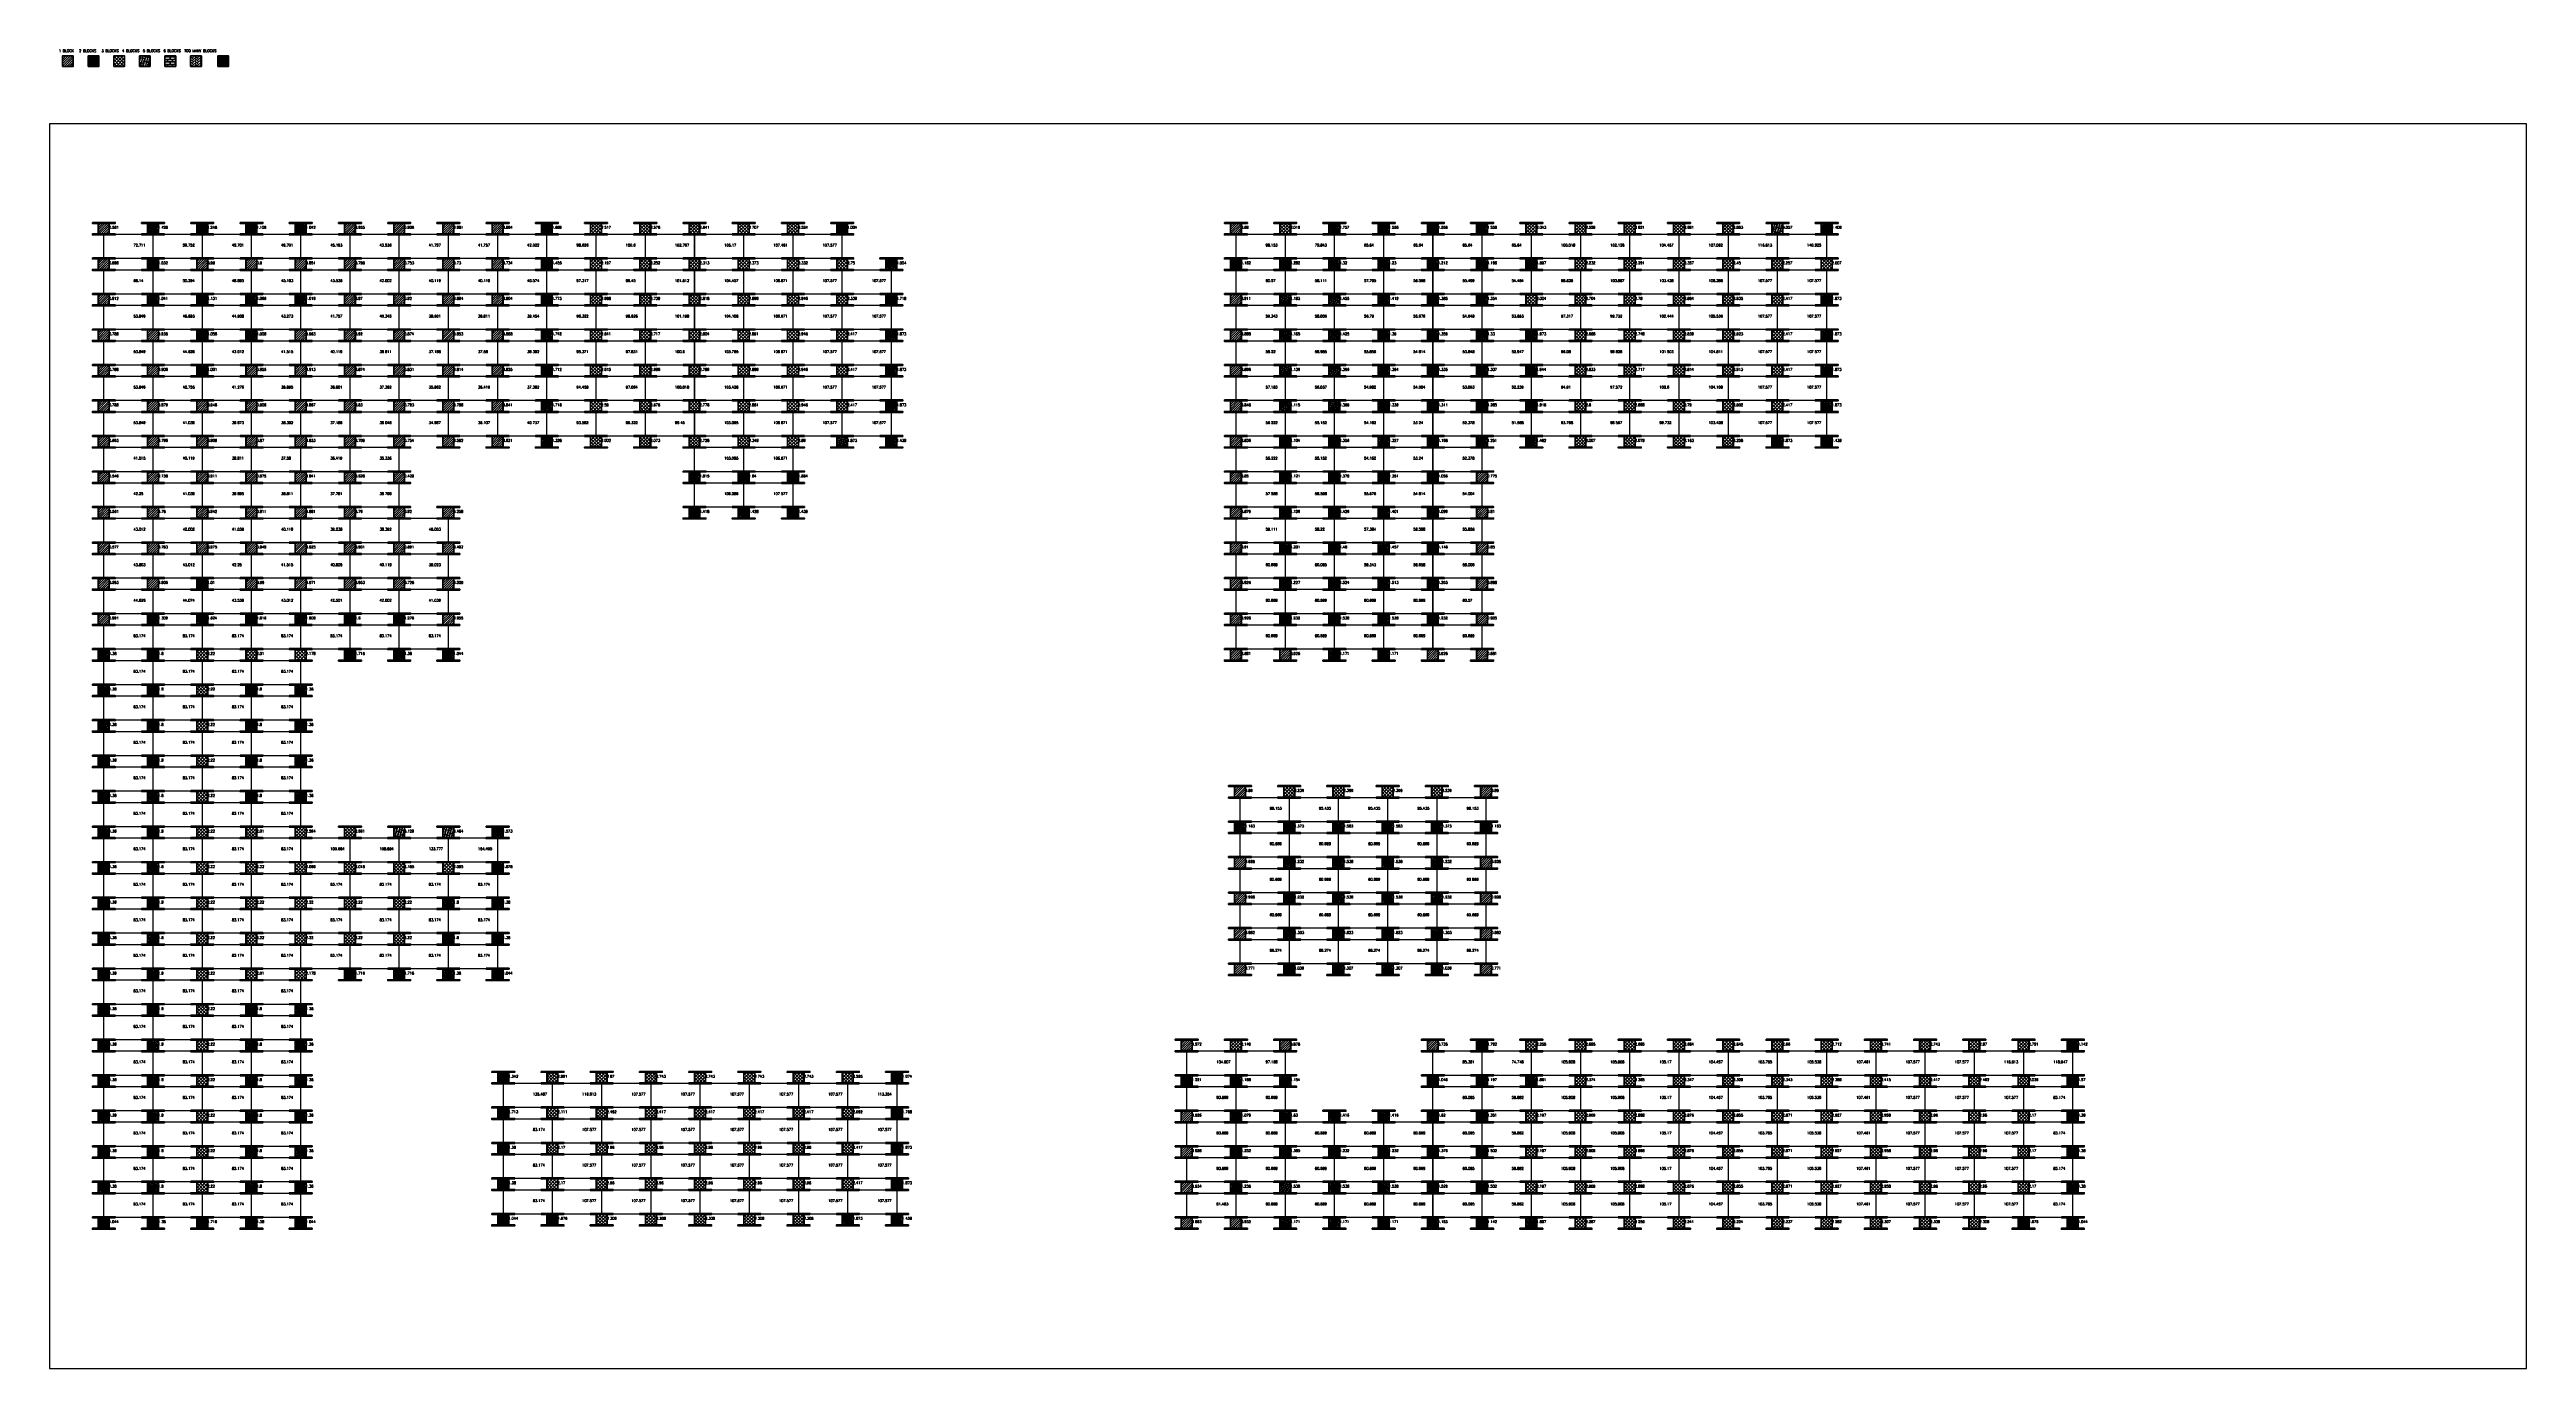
# Model space of a CAD drawing. Header units: inches. Extents: x 4487 to 8387, y 819 to 2897.
import ezdxf

# ---------------------------------------------------------------- set-up
doc = ezdxf.new("R2010")
doc.units = ezdxf.units.IN
doc.header["$LTSCALE"] = 50
doc.header["$MEASUREMENT"] = 0
for name, color, linetype, lineweight in [('E-PANELS', 140, 'Continuous', 30), ('E3-ECOFEET', 254, 'Continuous', 35), ('HATCH 1', 5, 'Continuous', 35), ('HATCH 2', 140, 'Continuous', 35), ('HATCH 3', 30, 'Continuous', 35), ('HATCH 4', 200, 'Continuous', 35), ('HATCH 5', 2, 'Continuous', 35), ('HATCH 6', 100, 'Continuous', 35), ('HATCH 7', 20, 'Continuous', 35)]:
    doc.layers.add(name, color=color, linetype=linetype, lineweight=lineweight)
doc.layers.add('EF3 TEXT', color=7, linetype='Continuous', plot=False)
doc.layers.add('IFI PERIMETER', color=231, linetype='FENCE')
doc.styles.add('mytext', font='romans.shx')
doc.styles.get("Standard").update_dxf_attribs({"font": 'arial.ttf'})
doc.linetypes.add('FENCE', pattern='A,0.5,-0.1,["X",Standard,S=0.1,R=0,X=-0.035,Y=-0.05],-0.1', length=0.7)
pattern_1 = [(135, (-119.168, -90.9187), (-3.64602, 0.994369), [4.6875, -0.9375, 0, -0.9375])]
pattern_2 = [(45, (-119.168, -90.9187), (-1.767767, 1.767767), [])]
pattern_3 = [(75, (-119.168, -90.9187), (-3.62222, 0.97057), []), (165, (-119.168, -90.9187), (-8.215015, -1.68108), [9.375, -5.625])]

# ---------------------------------------------------------------- blocks, each defined once
blk = doc.blocks.new('EF3_HATCH_2')
at = {"layer": 'HATCH 2'}
h = blk.add_hatch(dxfattribs=at)
h.set_pattern_fill('ANSI36', color=256, scale=15, angle=90)
h.set_pattern_definition(pattern_1)
h.paths.add_polyline_path([(-8.5, -8.25), (8.5, -8.25), (8.5, 8.25), (-8.5, 8.25)])
blk.add_lwpolyline([(-8.5, -8.25), (8.5, -8.25), (8.5, 8.25), (-8.5, 8.25)], close=True, dxfattribs=at)
blk = doc.blocks.new('EF3_HATCH_1')
at = {"layer": 'HATCH 1'}
h = blk.add_hatch(dxfattribs=at)
h.set_pattern_fill('ANSI31', color=256, scale=20)
h.set_pattern_definition(pattern_2)
h.paths.add_polyline_path([(-8.5, -8.25), (8.5, -8.25), (8.5, 8.25), (-8.5, 8.25)])
blk.add_lwpolyline([(-8.5, -8.25), (8.5, -8.25), (8.5, 8.25), (-8.5, 8.25)], close=True, dxfattribs=at)
blk = doc.blocks.new('EF3_HATCH_3')
at = {"layer": 'HATCH 3'}
h = blk.add_hatch(dxfattribs=at)
h.set_pattern_fill('ANSI37', color=256, scale=30)
h.set_pattern_definition([(45, (-119.168, -90.9187), (-2.65165, 2.65165), []), (135, (-119.168, -90.9187), (-2.65165, -2.65165), [])])
h.paths.add_polyline_path([(-8.5, -8.25), (8.5, -8.25), (8.5, 8.25), (-8.5, 8.25)])
blk.add_lwpolyline([(-8.5, -8.25), (8.5, -8.25), (8.5, 8.25), (-8.5, 8.25)], close=True, dxfattribs=at)
blk = doc.blocks.new('EF3_HATCH_4')
at = {"layer": 'HATCH 4'}
h = blk.add_hatch(dxfattribs=at)
h.set_pattern_fill('ANSI38', color=256, scale=30, angle=30)
h.set_pattern_definition(pattern_3)
h.paths.add_polyline_path([(-8.5, -8.25), (8.5, -8.25), (8.5, 8.25), (-8.5, 8.25)])
blk.add_lwpolyline([(-8.5, -8.25), (8.5, -8.25), (8.5, 8.25), (-8.5, 8.25)], close=True, dxfattribs=at)
blk = doc.blocks.new('*U10')
at = {"layer": 'HATCH 1'}
h = blk.add_hatch(dxfattribs=at)
h.set_pattern_fill('ANSI31', color=256, scale=20)
h.set_pattern_definition(pattern_2)
h.paths.add_polyline_path([(-8.5, -8.25), (8.5, -8.25), (8.5, 8.25), (-8.5, 8.25)])
blk.add_lwpolyline([(-8.5, -8.25), (8.5, -8.25), (8.5, 8.25), (-8.5, 8.25)], close=True, dxfattribs=at)
blk = doc.blocks.new('*U11')
at = {"layer": 'HATCH 2'}
h = blk.add_hatch(dxfattribs=at)
h.set_pattern_fill('ANSI36', color=256, scale=15, angle=90)
h.set_pattern_definition(pattern_1)
h.paths.add_polyline_path([(-8.5, -8.25), (8.5, -8.25), (8.5, 8.25), (-8.5, 8.25)])
blk.add_lwpolyline([(-8.5, -8.25), (8.5, -8.25), (8.5, 8.25), (-8.5, 8.25)], close=True, dxfattribs=at)
blk = doc.blocks.new('*U12')
at = {"layer": 'HATCH 4'}
h = blk.add_hatch(dxfattribs=at)
h.set_pattern_fill('ANSI38', color=256, scale=30, angle=30)
h.set_pattern_definition(pattern_3)
h.paths.add_polyline_path([(-8.5, -8.25), (8.5, -8.25), (8.5, 8.25), (-8.5, 8.25)])
blk.add_lwpolyline([(-8.5, -8.25), (8.5, -8.25), (8.5, 8.25), (-8.5, 8.25)], close=True, dxfattribs=at)
blk = doc.blocks.new('EF3_HATCH_5')
at = {"layer": 'HATCH 5'}
h = blk.add_hatch(dxfattribs=at)
h.set_pattern_fill('AR-B816', color=256, scale=0.5)
h.set_pattern_definition([(0, (-119.168, -90.9187), (0, 4), []), (90, (-119.168, -90.9187), (-4, 4), [4, -4])])
h.paths.add_polyline_path([(-8.5, -8.25), (8.5, -8.25), (8.5, 8.25), (-8.5, 8.25)])
blk.add_lwpolyline([(-8.5, -8.25), (8.5, -8.25), (8.5, 8.25), (-8.5, 8.25)], close=True, dxfattribs=at)
blk = doc.blocks.new('EF3_HATCH_6')
at = {"layer": 'HATCH 6'}
h = blk.add_hatch(dxfattribs=at)
h.set_pattern_fill('AR-HBONE', color=256, scale=0.7)
h.set_pattern_definition([(45, (-119.168, -90.9187), (3e-16, 3.9598), [8.4, -2.8]), (135, (-117.188, -88.9388), (3e-16, 3.9598), [8.4, -2.8])])
h.paths.add_polyline_path([(-8.5, -8.25), (8.5, -8.25), (8.5, 8.25), (-8.5, 8.25)])
blk.add_lwpolyline([(-8.5, -8.25), (8.5, -8.25), (8.5, 8.25), (-8.5, 8.25)], close=True, dxfattribs=at)
blk = doc.blocks.new('EF3_HATCH_7')
at = {"layer": 'HATCH 7'}
h = blk.add_hatch(color=256, dxfattribs=at)
h.dxf.hatch_style = 1
h.paths.add_polyline_path([(-8.5, -8.25), (8.5, -8.25), (8.5, 8.25), (-8.5, 8.25)])
blk.add_lwpolyline([(-8.5, -8.25), (8.5, -8.25), (8.5, 8.25), (-8.5, 8.25)], close=True, dxfattribs=at)
blk = doc.blocks.new('EF3 HATCH AND TEXT')
at = {"layer": 'HATCH 1'}
blk.add_blockref('*U10', (17.3, -21.2), dxfattribs=at)
at = {"layer": 'HATCH 2'}
blk.add_blockref('*U11', (57.6, -21.2), dxfattribs=at)
at = {"layer": 'HATCH 3'}
blk.add_blockref('EF3_HATCH_3', (98, -21.2), dxfattribs=at)
at = {"layer": 'HATCH 4'}
blk.add_blockref('*U12', (138.3, -21.2), dxfattribs=at)
at = {"layer": 'HATCH 5'}
blk.add_blockref('EF3_HATCH_5', (178.7, -21.2), dxfattribs=at)
at = {"layer": 'HATCH 6'}
blk.add_blockref('EF3_HATCH_6', (219, -21.2), dxfattribs=at)
at = {"layer": 'HATCH 7'}
blk.add_blockref('EF3_HATCH_7', (261.7, -21.2), dxfattribs=at)
at = {"layer": 'EF3 TEXT', "insert": (3, -2.9), "char_height": 4, "attachment_point": 1, "style": 'mytext'}
blk.add_mtext_dynamic_manual_height_columns('1 BLOCK   2 BLOCKS   3 BLOCKS  4 BLOCKS  5 BLOCKS  6 BLOCKS  TOO MANY BLOCKS', width=339.17, gutter_width=450.2, heights=[0], dxfattribs=at)
blk = doc.blocks.new('JA 320W 10DEG')
at = {"layer": 'E-PANELS'}
blk.add_lwpolyline([(0, 0), (77.01, 0), (77.01, -38.44), (0, -38.44)], close=True, dxfattribs=at)
blk = doc.blocks.new('*U1')
at = {"layer": 'E3-ECOFEET', "color": 5}
for points in [[(0, 0), (0, -1.5), (9.4, -1.5), (9.4, -18.1), (0, -18.1), (0, -19.6), (36, -19.6), (36, -18.1), (26.6, -18.1), (26.6, -1.5), (36, -1.5), (36, 0), (0, 0)], [(8.8, -8.1), (8.9, -8.1)]]:
    blk.add_lwpolyline(points, dxfattribs=at)
at = {"layer": 'E3-ECOFEET'}
for points in [[(17.2, -1), (17.7, -1), (17.7, -0.5)], [(17.2, -18.5), (17.7, -18.5), (17.7, -19)], [(18.2, -0.5), (18.2, -1), (18.7, -1)], [(18.2, -19), (18.2, -18.5), (18.7, -18.5)]]:
    blk.add_lwpolyline(points, dxfattribs=at)

msp = doc.modelspace()

# ---------------------------------------------------------------- linework, layer by layer
at = {"layer": 'IFI PERIMETER'}
msp.add_lwpolyline([(8387.3, 2779.4), (4487.1, 2779.4), (4487.1, 819.1), (8387.3, 819.1)], close=True, dxfattribs=at)

# ---------------------------------------------------------------- block references
at = {"layer": 'E-PANELS'}
for p in [(4572.8, 2605.7), (4650.3, 2605.7), (4727.8, 2605.7), (4805.3, 2605.7), (4882.8, 2605.7), (4960.3, 2605.7), (5037.8, 2605.7), (5115.3, 2605.7), (5192.8, 2605.7), (5270.4, 2605.7), (5347.9, 2605.7), (5425.4, 2605.7), (5502.9, 2605.7), (5580.4, 2605.7), (5657.9, 2605.7), (6355.5, 2605.7), (6433, 2605.7), (6510.5, 2605.7), (6588, 2605.7), (6665.5, 2605.7), (6743, 2605.7), (6820.6, 2605.7), (6898.1, 2605.7), (6975.6, 2605.7), (7053.1, 2605.7), (7130.6, 2605.7), (7208.1, 2605.7), (4572.8, 2549.8), (4650.3, 2549.8), (4727.8, 2549.8), (4805.3, 2549.8), (4882.8, 2549.8), (4960.3, 2549.8), (5037.8, 2549.8), (5115.3, 2549.8), (5192.8, 2549.8), (5270.4, 2549.8), (5347.9, 2549.8), (5425.4, 2549.8), (5502.9, 2549.8), (5580.4, 2549.8), (5657.9, 2549.8), (5735.4, 2549.8), (6355.5, 2549.8), (6433, 2549.8), (6510.5, 2549.8), (6588, 2549.8), (6665.5, 2549.8), (6743, 2549.8), (6820.6, 2549.8), (6898.1, 2549.8), (6975.6, 2549.8), (7053.1, 2549.8), (7130.6, 2549.8), (7208.1, 2549.8), (4572.8, 2493.8), (4650.3, 2493.8), (4727.8, 2493.8), (4805.3, 2493.8), (4882.8, 2493.8), (4960.3, 2493.8), (5037.8, 2493.8), (5115.3, 2493.8), (5192.8, 2493.8), (5270.4, 2493.8), (5347.9, 2493.8), (5425.4, 2493.8), (5502.9, 2493.8), (5580.4, 2493.8), (5657.9, 2493.8), (5735.4, 2493.8), (6355.5, 2493.8), (6433, 2493.8), (6510.5, 2493.8), (6588, 2493.8), (6665.5, 2493.8), (6743, 2493.8), (6820.6, 2493.8), (6898.1, 2493.8), (6975.6, 2493.8), (7053.1, 2493.8), (7130.6, 2493.8), (7208.1, 2493.8), (4572.8, 2437.9), (4650.3, 2437.9), (4727.8, 2437.9), (4805.3, 2437.9), (4882.8, 2437.9), (4960.3, 2437.9), (5037.8, 2437.9), (5115.3, 2437.9), (5192.8, 2437.9), (5270.4, 2437.9), (5347.9, 2437.9), (5425.4, 2437.9), (5502.9, 2437.9), (5580.4, 2437.9), (5657.9, 2437.9), (5735.4, 2437.9), (6355.5, 2437.9), (6433, 2437.9), (6510.5, 2437.9), (6588, 2437.9), (6665.5, 2437.9), (6743, 2437.9), (6820.6, 2437.9), (6898.1, 2437.9), (6975.6, 2437.9), (7053.1, 2437.9), (7130.6, 2437.9), (7208.1, 2437.9), (4572.8, 2382), (4650.3, 2382), (4727.8, 2382), (4805.3, 2382), (4882.8, 2382), (4960.3, 2382), (5037.8, 2382), (5115.3, 2382), (5192.8, 2382), (5270.4, 2382), (5347.9, 2382), (5425.4, 2382), (5502.9, 2382), (5580.4, 2382), (5657.9, 2382), (5735.4, 2382), (6355.5, 2382), (6433, 2382), (6510.5, 2382), (6588, 2382), (6665.5, 2382), (6743, 2382), (6820.6, 2382), (6898.1, 2382), (6975.6, 2382), (7053.1, 2382), (7130.6, 2382), (7208.1, 2382), (4572.8, 2326), (4650.3, 2326), (4727.8, 2326), (4805.3, 2326), (4882.8, 2326), (4960.3, 2326), (5037.8, 2326), (5115.3, 2326), (5192.8, 2326), (5270.4, 2326), (5347.9, 2326), (5425.4, 2326), (5502.9, 2326), (5580.4, 2326), (5657.9, 2326), (5735.4, 2326), (6355.5, 2326), (6433, 2326), (6510.5, 2326), (6588, 2326), (6665.5, 2326), (6743, 2326), (6820.6, 2326), (6898.1, 2326), (6975.6, 2326), (7053.1, 2326), (7130.6, 2326), (7208.1, 2326), (4572.8, 2270.1), (4650.3, 2270.1), (4727.8, 2270.1), (4805.3, 2270.1), (4882.8, 2270.1), (4960.3, 2270.1), (5502.9, 2270.1), (5580.4, 2270.1), (6355.5, 2270.1), (6433, 2270.1), (6510.5, 2270.1), (6588, 2270.1), (6665.5, 2270.1), (4572.8, 2214.2), (4650.3, 2214.2), (4727.8, 2214.2), (4805.3, 2214.2), (4882.8, 2214.2), (4960.3, 2214.2), (5502.9, 2214.2), (5580.4, 2214.2), (6355.5, 2214.2), (6433, 2214.2), (6510.5, 2214.2), (6588, 2214.2), (6665.5, 2214.2), (4572.8, 2158.2), (4650.3, 2158.2), (4727.8, 2158.2), (4805.3, 2158.2), (4882.8, 2158.2), (4960.3, 2158.2), (5037.8, 2158.2), (6355.5, 2158.2), (6433, 2158.2), (6510.5, 2158.2), (6588, 2158.2), (6665.5, 2158.2), (4572.8, 2102.3), (4650.3, 2102.3), (4727.8, 2102.3), (4805.3, 2102.3), (4882.8, 2102.3), (4960.3, 2102.3), (5037.8, 2102.3), (6355.5, 2102.3), (6433, 2102.3), (6510.5, 2102.3), (6588, 2102.3), (6665.5, 2102.3), (4572.8, 2046.4), (4650.3, 2046.4), (4727.8, 2046.4), (4805.3, 2046.4), (4882.8, 2046.4), (4960.3, 2046.4), (5037.8, 2046.4), (6355.5, 2046.4), (6433, 2046.4), (6510.5, 2046.4), (6588, 2046.4), (6665.5, 2046.4), (4572.8, 1990.4), (4650.3, 1990.4), (4727.8, 1990.4), (4805.3, 1990.4), (4882.8, 1990.4), (4960.3, 1990.4), (5037.8, 1990.4), (6355.5, 1990.4), (6433, 1990.4), (6510.5, 1990.4), (6588, 1990.4), (6665.5, 1990.4), (4572.8, 1934.5), (4650.3, 1934.5), (4727.8, 1934.5), (4805.3, 1934.5), (4572.8, 1878.6), (4650.3, 1878.6), (4727.8, 1878.6), (4805.3, 1878.6), (4572.8, 1822.6), (4650.3, 1822.6), (4727.8, 1822.6), (4805.3, 1822.6), (4572.8, 1766.7), (4650.3, 1766.7), (4727.8, 1766.7), (4805.3, 1766.7), (6361.8, 1718.7), (6439.4, 1718.7), (6516.9, 1718.7), (6594.4, 1718.7), (6671.9, 1718.7), (4572.8, 1710.8), (4650.3, 1710.8), (4727.8, 1710.8), (4805.3, 1710.8), (4572.8, 1654.8), (4650.3, 1654.8), (4727.8, 1654.8), (4805.3, 1654.8), (4882.8, 1654.8), (4960.3, 1654.8), (5037.8, 1654.8), (5115.3, 1654.8), (6361.8, 1662.8), (6439.4, 1662.8), (6516.9, 1662.8), (6594.4, 1662.8), (6671.9, 1662.8), (6361.8, 1606.9), (6439.4, 1606.9), (6516.9, 1606.9), (6594.4, 1606.9), (6671.9, 1606.9), (4572.8, 1598.9), (4650.3, 1598.9), (4727.8, 1598.9), (4805.3, 1598.9), (4882.8, 1598.9), (4960.3, 1598.9), (5037.8, 1598.9), (5115.3, 1598.9), (4572.8, 1543), (4650.3, 1543), (4727.8, 1543), (4805.3, 1543), (4882.8, 1543), (4960.3, 1543), (5037.8, 1543), (5115.3, 1543), (6361.8, 1550.9), (6439.4, 1550.9), (6516.9, 1550.9), (6594.4, 1550.9), (6671.9, 1550.9), (4572.8, 1487), (4650.3, 1487), (4727.8, 1487), (4805.3, 1487), (4882.8, 1487), (4960.3, 1487), (5037.8, 1487), (5115.3, 1487), (6361.8, 1495), (6439.4, 1495), (6516.9, 1495), (6594.4, 1495), (6671.9, 1495), (4572.8, 1431.1), (4650.3, 1431.1), (4727.8, 1431.1), (4805.3, 1431.1), (4572.8, 1375.2), (4650.3, 1375.2), (4727.8, 1375.2), (4805.3, 1375.2), (4572.8, 1319.2), (4650.3, 1319.2), (4727.8, 1319.2), (4805.3, 1319.2), (6278, 1319.2), (6355.5, 1319.2), (6665.5, 1319.2), (6743, 1319.2), (6820.6, 1319.2), (6898.1, 1319.2), (6975.6, 1319.2), (7053.1, 1319.2), (7130.6, 1319.2), (7208.1, 1319.2), (7285.6, 1319.2), (7363.1, 1319.2), (7440.6, 1319.2), (7518.1, 1319.2), (7595.7, 1319.2), (4572.8, 1263.3), (4650.3, 1263.3), (4727.8, 1263.3), (4805.3, 1263.3), (5201.7, 1268.5), (5279.2, 1268.5), (5356.7, 1268.5), (5434.3, 1268.5), (5511.8, 1268.5), (5589.3, 1268.5), (5666.8, 1268.5), (5744.3, 1268.5), (6278, 1263.3), (6355.5, 1263.3), (6665.5, 1263.3), (6743, 1263.3), (6820.6, 1263.3), (6898.1, 1263.3), (6975.6, 1263.3), (7053.1, 1263.3), (7130.6, 1263.3), (7208.1, 1263.3), (7285.6, 1263.3), (7363.1, 1263.3), (7440.6, 1263.3), (7518.1, 1263.3), (7595.7, 1263.3), (5201.7, 1212.6), (5279.2, 1212.6), (5356.7, 1212.6), (5434.3, 1212.6), (5511.8, 1212.6), (5589.3, 1212.6), (5666.8, 1212.6), (5744.3, 1212.6), (4572.8, 1207.4), (4650.3, 1207.4), (4727.8, 1207.4), (4805.3, 1207.4), (6278, 1207.4), (6355.5, 1207.4), (6433, 1207.4), (6510.5, 1207.4), (6588, 1207.4), (6665.5, 1207.4), (6743, 1207.4), (6820.6, 1207.4), (6898.1, 1207.4), (6975.6, 1207.4), (7053.1, 1207.4), (7130.6, 1207.4), (7208.1, 1207.4), (7285.6, 1207.4), (7363.1, 1207.4), (7440.6, 1207.4), (7518.1, 1207.4), (7595.7, 1207.4), (4572.8, 1151.4), (4650.3, 1151.4), (4727.8, 1151.4), (4805.3, 1151.4), (5201.7, 1156.7), (5279.2, 1156.7), (5356.7, 1156.7), (5434.3, 1156.7), (5511.8, 1156.7), (5589.3, 1156.7), (5666.8, 1156.7), (5744.3, 1156.7), (6278, 1151.4), (6355.5, 1151.4), (6433, 1151.4), (6510.5, 1151.4), (6588, 1151.4), (6665.5, 1151.4), (6743, 1151.4), (6820.6, 1151.4), (6898.1, 1151.4), (6975.6, 1151.4), (7053.1, 1151.4), (7130.6, 1151.4), (7208.1, 1151.4), (7285.6, 1151.4), (7363.1, 1151.4), (7440.6, 1151.4), (7518.1, 1151.4), (7595.7, 1151.4), (4572.8, 1095.5), (4650.3, 1095.5), (4727.8, 1095.5), (4805.3, 1095.5), (5201.7, 1100.7), (5279.2, 1100.7), (5356.7, 1100.7), (5434.3, 1100.7), (5511.8, 1100.7), (5589.3, 1100.7), (5666.8, 1100.7), (5744.3, 1100.7), (6278, 1095.5), (6355.5, 1095.5), (6433, 1095.5), (6510.5, 1095.5), (6588, 1095.5), (6665.5, 1095.5), (6743, 1095.5), (6820.6, 1095.5), (6898.1, 1095.5), (6975.6, 1095.5), (7053.1, 1095.5), (7130.6, 1095.5), (7208.1, 1095.5), (7285.6, 1095.5), (7363.1, 1095.5), (7440.6, 1095.5), (7518.1, 1095.5), (7595.7, 1095.5)]:
    msp.add_blockref('JA 320W 10DEG', p, dxfattribs=at)
at = {"layer": 'E3-ECOFEET'}
for p in [(4554.5, 2624.2), (4632, 2624.2), (4709.5, 2624.2), (4787, 2624.2), (4864.6, 2624.2), (4942.1, 2624.2), (5019.6, 2624.2), (5097.1, 2624.2), (5174.6, 2624.2), (5252.1, 2624.2), (5329.6, 2624.2), (5407.1, 2624.2), (5484.6, 2624.2), (5562.1, 2624.2), (5639.7, 2624.2), (5717.2, 2624.2), (6337.2, 2624.2), (6414.8, 2624.2), (6492.3, 2624.2), (6569.8, 2624.2), (6647.3, 2624.2), (6724.8, 2624.2), (6802.3, 2624.2), (6879.8, 2624.2), (6957.3, 2624.2), (7034.8, 2624.2), (7112.3, 2624.2), (7189.9, 2624.2), (7267.4, 2624.2), (4554.5, 2568.3), (4632, 2568.3), (4709.5, 2568.3), (4787, 2568.3), (4864.6, 2568.3), (4942.1, 2568.3), (5019.6, 2568.3), (5097.1, 2568.3), (5174.6, 2568.3), (5252.1, 2568.3), (5329.6, 2568.3), (5407.1, 2568.3), (5484.6, 2568.3), (5562.1, 2568.3), (5639.7, 2568.3), (5717.2, 2568.3), (5794.7, 2568.3), (6337.2, 2568.3), (6414.8, 2568.3), (6492.3, 2568.3), (6569.8, 2568.3), (6647.3, 2568.3), (6724.8, 2568.3), (6802.3, 2568.3), (6879.8, 2568.3), (6957.3, 2568.3), (7034.8, 2568.3), (7112.3, 2568.3), (7189.9, 2568.3), (7267.4, 2568.3), (4554.5, 2512.4), (4632, 2512.4), (4709.5, 2512.4), (4787, 2512.4), (4864.6, 2512.4), (4942.1, 2512.4), (5019.6, 2512.4), (5097.1, 2512.4), (5174.6, 2512.4), (5252.1, 2512.4), (5329.6, 2512.4), (5407.1, 2512.4), (5484.6, 2512.4), (5562.1, 2512.4), (5639.7, 2512.4), (5717.2, 2512.4), (5794.7, 2512.4), (6337.2, 2512.4), (6414.8, 2512.4), (6492.3, 2512.4), (6569.8, 2512.4), (6647.3, 2512.4), (6724.8, 2512.4), (6802.3, 2512.4), (6879.8, 2512.4), (6957.3, 2512.4), (7034.8, 2512.4), (7112.3, 2512.4), (7189.9, 2512.4), (7267.4, 2512.4), (4554.5, 2456.4), (4632, 2456.4), (4709.5, 2456.4), (4787, 2456.4), (4864.6, 2456.4), (4942.1, 2456.4), (5019.6, 2456.4), (5097.1, 2456.4), (5174.6, 2456.4), (5252.1, 2456.4), (5329.6, 2456.4), (5407.1, 2456.4), (5484.6, 2456.4), (5562.1, 2456.4), (5639.7, 2456.4), (5717.2, 2456.4), (5794.7, 2456.4), (6337.2, 2456.4), (6414.8, 2456.4), (6492.3, 2456.4), (6569.8, 2456.4), (6647.3, 2456.4), (6724.8, 2456.4), (6802.3, 2456.4), (6879.8, 2456.4), (6957.3, 2456.4), (7034.8, 2456.4), (7112.3, 2456.4), (7189.9, 2456.4), (7267.4, 2456.4), (4554.5, 2400.5), (4632, 2400.5), (4709.5, 2400.5), (4787, 2400.5), (4864.6, 2400.5), (4942.1, 2400.5), (5019.6, 2400.5), (5097.1, 2400.5), (5174.6, 2400.5), (5252.1, 2400.5), (5329.6, 2400.5), (5407.1, 2400.5), (5484.6, 2400.5), (5562.1, 2400.5), (5639.7, 2400.5), (5717.2, 2400.5), (5794.7, 2400.5), (6337.2, 2400.5), (6414.8, 2400.5), (6492.3, 2400.5), (6569.8, 2400.5), (6647.3, 2400.5), (6724.8, 2400.5), (6802.3, 2400.5), (6879.8, 2400.5), (6957.3, 2400.5), (7034.8, 2400.5), (7112.3, 2400.5), (7189.9, 2400.5), (7267.4, 2400.5), (4554.5, 2344.6), (4632, 2344.6), (4709.5, 2344.6), (4787, 2344.6), (4864.6, 2344.6), (4942.1, 2344.6), (5019.6, 2344.6), (5097.1, 2344.6), (5174.6, 2344.6), (5252.1, 2344.6), (5329.6, 2344.6), (5407.1, 2344.6), (5484.6, 2344.6), (5562.1, 2344.6), (5639.7, 2344.6), (5717.2, 2344.6), (5794.7, 2344.6), (6337.2, 2344.6), (6414.8, 2344.6), (6492.3, 2344.6), (6569.8, 2344.6), (6647.3, 2344.6), (6724.8, 2344.6), (6802.3, 2344.6), (6879.8, 2344.6), (6957.3, 2344.6), (7034.8, 2344.6), (7112.3, 2344.6), (7189.9, 2344.6), (7267.4, 2344.6), (4554.5, 2288.6), (4632, 2288.6), (4709.5, 2288.6), (4787, 2288.6), (4864.6, 2288.6), (4942.1, 2288.6), (5019.6, 2288.6), (5097.1, 2288.6), (5174.6, 2288.6), (5252.1, 2288.6), (5329.6, 2288.6), (5407.1, 2288.6), (5484.6, 2288.6), (5562.1, 2288.6), (5639.7, 2288.6), (5717.2, 2288.6), (5794.7, 2288.6), (6337.2, 2288.6), (6414.8, 2288.6), (6492.3, 2288.6), (6569.8, 2288.6), (6647.3, 2288.6), (6724.8, 2288.6), (6802.3, 2288.6), (6879.8, 2288.6), (6957.3, 2288.6), (7034.8, 2288.6), (7112.3, 2288.6), (7189.9, 2288.6), (7267.4, 2288.6), (4554.5, 2232.7), (4632, 2232.7), (4709.5, 2232.7), (4787, 2232.7), (4864.6, 2232.7), (4942.1, 2232.7), (5019.6, 2232.7), (5484.6, 2232.7), (5562.1, 2232.7), (5639.7, 2232.7), (6337.2, 2232.7), (6414.8, 2232.7), (6492.3, 2232.7), (6569.8, 2232.7), (6647.3, 2232.7), (6724.8, 2232.7), (4554.5, 2176.8), (4632, 2176.8), (4709.5, 2176.8), (4787, 2176.8), (4864.6, 2176.8), (4942.1, 2176.8), (5019.6, 2176.8), (5097.1, 2176.8), (5484.6, 2176.8), (5562.1, 2176.8), (5639.7, 2176.8), (6337.2, 2176.8), (6414.8, 2176.8), (6492.3, 2176.8), (6569.8, 2176.8), (6647.3, 2176.8), (6724.8, 2176.8), (4554.5, 2120.8), (4632, 2120.8), (4709.5, 2120.8), (4787, 2120.8), (4864.6, 2120.8), (4942.1, 2120.8), (5019.6, 2120.8), (5097.1, 2120.8), (6337.2, 2120.8), (6414.8, 2120.8), (6492.3, 2120.8), (6569.8, 2120.8), (6647.3, 2120.8), (6724.8, 2120.8), (4554.5, 2064.9), (4632, 2064.9), (4709.5, 2064.9), (4787, 2064.9), (4864.6, 2064.9), (4942.1, 2064.9), (5019.6, 2064.9), (5097.1, 2064.9), (6337.2, 2064.9), (6414.8, 2064.9), (6492.3, 2064.9), (6569.8, 2064.9), (6647.3, 2064.9), (6724.8, 2064.9), (4554.5, 2009), (4632, 2009), (4709.5, 2009), (4787, 2009), (4864.6, 2009), (4942.1, 2009), (5019.6, 2009), (5097.1, 2009), (6337.2, 2009), (6414.8, 2009), (6492.3, 2009), (6569.8, 2009), (6647.3, 2009), (6724.8, 2009), (4554.5, 1953), (4632, 1953), (4709.5, 1953), (4787, 1953), (4864.6, 1953), (4942.1, 1953), (5019.6, 1953), (5097.1, 1953), (6337.2, 1953), (6414.8, 1953), (6492.3, 1953), (6569.8, 1953), (6647.3, 1953), (6724.8, 1953), (4554.5, 1897.1), (4632, 1897.1), (4709.5, 1897.1), (4787, 1897.1), (4864.6, 1897.1), (4554.5, 1841.2), (4632, 1841.2), (4709.5, 1841.2), (4787, 1841.2), (4864.6, 1841.2), (4554.5, 1785.2), (4632, 1785.2), (4709.5, 1785.2), (4787, 1785.2), (4864.6, 1785.2), (4554.5, 1729.3), (4632, 1729.3), (4709.5, 1729.3), (4787, 1729.3), (4864.6, 1729.3), (6343.6, 1737.2), (6421.1, 1737.2), (6498.6, 1737.2), (6576.1, 1737.2), (6653.6, 1737.2), (6731.1, 1737.2), (6343.6, 1681.3), (6421.1, 1681.3), (6498.6, 1681.3), (6576.1, 1681.3), (6653.6, 1681.3), (6731.1, 1681.3), (4554.5, 1673.4), (4632, 1673.4), (4709.5, 1673.4), (4787, 1673.4), (4864.6, 1673.4), (4942.1, 1673.4), (5019.6, 1673.4), (5097.1, 1673.4), (5174.6, 1673.4), (4554.5, 1617.4), (4632, 1617.4), (4709.5, 1617.4), (4787, 1617.4), (4864.6, 1617.4), (4942.1, 1617.4), (5019.6, 1617.4), (5097.1, 1617.4), (5174.6, 1617.4), (6343.6, 1625.4), (6421.1, 1625.4), (6498.6, 1625.4), (6576.1, 1625.4), (6653.6, 1625.4), (6731.1, 1625.4), (4554.5, 1561.5), (4632, 1561.5), (4709.5, 1561.5), (4787, 1561.5), (4864.6, 1561.5), (4942.1, 1561.5), (5019.6, 1561.5), (5097.1, 1561.5), (5174.6, 1561.5), (6343.6, 1569.4), (6421.1, 1569.4), (6498.6, 1569.4), (6576.1, 1569.4), (6653.6, 1569.4), (6731.1, 1569.4), (4554.5, 1505.6), (4632, 1505.6), (4709.5, 1505.6), (4787, 1505.6), (4864.6, 1505.6), (4942.1, 1505.6), (5019.6, 1505.6), (5097.1, 1505.6), (5174.6, 1505.6), (6343.6, 1513.5), (6421.1, 1513.5), (6498.6, 1513.5), (6576.1, 1513.5), (6653.6, 1513.5), (6731.1, 1513.5), (4554.5, 1449.6), (4632, 1449.6), (4709.5, 1449.6), (4787, 1449.6), (4864.6, 1449.6), (4942.1, 1449.6), (5019.6, 1449.6), (5097.1, 1449.6), (5174.6, 1449.6), (6343.6, 1457.6), (6421.1, 1457.6), (6498.6, 1457.6), (6576.1, 1457.6), (6653.6, 1457.6), (6731.1, 1457.6), (4554.5, 1393.7), (4632, 1393.7), (4709.5, 1393.7), (4787, 1393.7), (4864.6, 1393.7), (4554.5, 1337.7), (4632, 1337.7), (4709.5, 1337.7), (4787, 1337.7), (4864.6, 1337.7), (6259.7, 1337.7), (6337.2, 1337.7), (6414.8, 1337.7), (6647.3, 1337.7), (6724.8, 1337.7), (6802.3, 1337.7), (6879.8, 1337.7), (6957.3, 1337.7), (7034.8, 1337.7), (7112.3, 1337.7), (7189.9, 1337.7), (7267.4, 1337.7), (7344.9, 1337.7), (7422.4, 1337.7), (7499.9, 1337.7), (7577.4, 1337.7), (7654.9, 1337.7), (5183.5, 1287.1), (5261, 1287.1), (5338.5, 1287.1), (5416, 1287.1), (5493.5, 1287.1), (5571, 1287.1), (5648.5, 1287.1), (5726, 1287.1), (5803.6, 1287.1), (4554.5, 1281.8), (4632, 1281.8), (4709.5, 1281.8), (4787, 1281.8), (4864.6, 1281.8), (6259.7, 1281.8), (6337.2, 1281.8), (6414.8, 1281.8), (6647.3, 1281.8), (6724.8, 1281.8), (6802.3, 1281.8), (6879.8, 1281.8), (6957.3, 1281.8), (7034.8, 1281.8), (7112.3, 1281.8), (7189.9, 1281.8), (7267.4, 1281.8), (7344.9, 1281.8), (7422.4, 1281.8), (7499.9, 1281.8), (7577.4, 1281.8), (7654.9, 1281.8), (4554.5, 1225.9), (4632, 1225.9), (4709.5, 1225.9), (4787, 1225.9), (4864.6, 1225.9), (5183.5, 1231.1), (5261, 1231.1), (5338.5, 1231.1), (5416, 1231.1), (5493.5, 1231.1), (5571, 1231.1), (5648.5, 1231.1), (5726, 1231.1), (5803.6, 1231.1), (6259.7, 1225.9), (6337.2, 1225.9), (6414.8, 1225.9), (6492.3, 1225.9), (6569.8, 1225.9), (6647.3, 1225.9), (6724.8, 1225.9), (6802.3, 1225.9), (6879.8, 1225.9), (6957.3, 1225.9), (7034.8, 1225.9), (7112.3, 1225.9), (7189.9, 1225.9), (7267.4, 1225.9), (7344.9, 1225.9), (7422.4, 1225.9), (7499.9, 1225.9), (7577.4, 1225.9), (7654.9, 1225.9), (5183.5, 1175.2), (5261, 1175.2), (5338.5, 1175.2), (5416, 1175.2), (5493.5, 1175.2), (5571, 1175.2), (5648.5, 1175.2), (5726, 1175.2), (5803.6, 1175.2), (4554.5, 1169.9), (4632, 1169.9), (4709.5, 1169.9), (4787, 1169.9), (4864.6, 1169.9), (6259.7, 1169.9), (6337.2, 1169.9), (6414.8, 1169.9), (6492.3, 1169.9), (6569.8, 1169.9), (6647.3, 1169.9), (6724.8, 1169.9), (6802.3, 1169.9), (6879.8, 1169.9), (6957.3, 1169.9), (7034.8, 1169.9), (7112.3, 1169.9), (7189.9, 1169.9), (7267.4, 1169.9), (7344.9, 1169.9), (7422.4, 1169.9), (7499.9, 1169.9), (7577.4, 1169.9), (7654.9, 1169.9), (4554.5, 1114), (4632, 1114), (4709.5, 1114), (4787, 1114), (4864.6, 1114), (5183.5, 1119.3), (5261, 1119.3), (5338.5, 1119.3), (5416, 1119.3), (5493.5, 1119.3), (5571, 1119.3), (5648.5, 1119.3), (5726, 1119.3), (5803.6, 1119.3), (6259.7, 1114), (6337.2, 1114), (6414.8, 1114), (6492.3, 1114), (6569.8, 1114), (6647.3, 1114), (6724.8, 1114), (6802.3, 1114), (6879.8, 1114), (6957.3, 1114), (7034.8, 1114), (7112.3, 1114), (7189.9, 1114), (7267.4, 1114), (7344.9, 1114), (7422.4, 1114), (7499.9, 1114), (7577.4, 1114), (7654.9, 1114), (4554.5, 1058.1), (4632, 1058.1), (4709.5, 1058.1), (4787, 1058.1), (4864.6, 1058.1), (5183.5, 1063.3), (5261, 1063.3), (5338.5, 1063.3), (5416, 1063.3), (5493.5, 1063.3), (5571, 1063.3), (5648.5, 1063.3), (5726, 1063.3), (5803.6, 1063.3), (6259.7, 1058.1), (6337.2, 1058.1), (6414.8, 1058.1), (6492.3, 1058.1), (6569.8, 1058.1), (6647.3, 1058.1), (6724.8, 1058.1), (6802.3, 1058.1), (6879.8, 1058.1), (6957.3, 1058.1), (7034.8, 1058.1), (7112.3, 1058.1), (7189.9, 1058.1), (7267.4, 1058.1), (7344.9, 1058.1), (7422.4, 1058.1), (7499.9, 1058.1), (7577.4, 1058.1), (7654.9, 1058.1)]:
    msp.add_blockref('*U1', p, dxfattribs=at)
at = {"layer": 'EF3 TEXT'}
msp.add_blockref('EF3 HATCH AND TEXT', (4498.7, 2899.5), dxfattribs=at)
at = {"layer": 'HATCH 1'}
for p in [(4572.5, 2614.5), (4960.1, 2614.5), (5037.6, 2614.5), (5115.1, 2614.5), (5192.6, 2614.5), (6355.2, 2614.5), (4572.5, 2558.5), (4727.5, 2558.5), (4805, 2558.5), (4882.6, 2558.5), (4960.1, 2558.5), (5037.6, 2558.5), (5115.1, 2558.5), (5192.6, 2558.5), (4572.5, 2502.6), (4960.1, 2502.6), (5037.6, 2502.6), (5115.1, 2502.6), (5192.6, 2502.6), (6355.2, 2502.6), (4572.5, 2446.7), (4650, 2446.7), (4882.6, 2446.7), (4960.1, 2446.7), (5037.6, 2446.7), (5115.1, 2446.7), (5192.6, 2446.7), (6355.2, 2446.7), (4572.5, 2390.7), (4650, 2390.7), (4805, 2390.7), (4882.6, 2390.7), (4960.1, 2390.7), (5037.6, 2390.7), (5115.1, 2390.7), (5192.6, 2390.7), (6355.2, 2390.7), (4572.5, 2334.8), (4650, 2334.8), (4727.5, 2334.8), (4805, 2334.8), (4882.6, 2334.8), (4960.1, 2334.8), (5037.6, 2334.8), (5115.1, 2334.8), (5192.6, 2334.8), (6355.2, 2334.8), (4572.5, 2278.9), (4650, 2278.9), (4727.5, 2278.9), (4805, 2278.9), (4882.6, 2278.9), (4960.1, 2278.9), (5037.6, 2278.9), (5115.1, 2278.9), (5192.6, 2278.9), (6355.2, 2278.9), (4572.5, 2222.9), (4650, 2222.9), (4727.5, 2222.9), (4805, 2222.9), (4882.6, 2222.9), (4960.1, 2222.9), (5037.6, 2222.9), (6355.2, 2222.9), (6742.8, 2222.9), (4572.5, 2167), (4650, 2167), (4727.5, 2167), (4805, 2167), (4882.6, 2167), (4960.1, 2167), (5037.6, 2167), (5115.1, 2167), (6355.2, 2167), (6742.8, 2167), (4572.5, 2111.1), (4650, 2111.1), (4727.5, 2111.1), (4805, 2111.1), (4882.6, 2111.1), (4960.1, 2111.1), (5037.6, 2111.1), (5115.1, 2111.1), (6355.2, 2111.1), (6742.8, 2111.1), (4572.5, 2055.1), (4650, 2055.1), (4805, 2055.1), (4882.6, 2055.1), (4960.1, 2055.1), (5037.6, 2055.1), (5115.1, 2055.1), (6355.2, 2055.1), (6742.8, 2055.1), (4572.5, 1999.2), (5115.1, 1999.2), (6355.2, 1999.2), (6742.8, 1999.2), (6355.2, 1943.2), (6432.8, 1943.2), (6665.3, 1943.2), (6742.8, 1943.2), (6361.6, 1727.5), (6749.1, 1727.5), (6361.6, 1615.6), (6749.1, 1615.6), (6361.6, 1559.7), (6749.1, 1559.7), (6361.6, 1503.7), (6749.1, 1503.7), (6361.6, 1447.8), (6749.1, 1447.8), (6277.7, 1328), (6432.8, 1328), (6665.3, 1328), (6277.7, 1216.1), (6277.7, 1160.2), (6277.7, 1104.2), (6277.7, 1048.3), (6355.2, 1048.3)]:
    msp.add_blockref('EF3_HATCH_1', p, dxfattribs=at)
at = {"layer": 'HATCH 2'}
for p in [(4650, 2614.5), (4727.5, 2614.5), (4805, 2614.5), (4882.6, 2614.5), (5270.1, 2614.5), (5735.2, 2614.5), (6510.3, 2614.5), (6587.8, 2614.5), (6665.3, 2614.5), (6742.8, 2614.5), (7285.4, 2614.5), (4650, 2558.5), (5270.1, 2558.5), (5812.7, 2558.5), (6355.2, 2558.5), (6432.8, 2558.5), (6510.3, 2558.5), (6587.8, 2558.5), (6665.3, 2558.5), (6742.8, 2558.5), (6820.3, 2558.5), (4650, 2502.6), (4727.5, 2502.6), (4805, 2502.6), (4882.6, 2502.6), (5270.1, 2502.6), (5812.7, 2502.6), (6432.8, 2502.6), (6510.3, 2502.6), (6587.8, 2502.6), (6665.3, 2502.6), (6742.8, 2502.6), (7285.4, 2502.6), (4727.5, 2446.7), (4805, 2446.7), (5270.1, 2446.7), (5812.7, 2446.7), (6432.8, 2446.7), (6510.3, 2446.7), (6587.8, 2446.7), (6665.3, 2446.7), (6742.8, 2446.7), (6820.3, 2446.7), (7285.4, 2446.7), (4727.5, 2390.7), (5270.1, 2390.7), (5812.7, 2390.7), (6432.8, 2390.7), (6510.3, 2390.7), (6587.8, 2390.7), (6665.3, 2390.7), (6742.8, 2390.7), (6820.3, 2390.7), (7285.4, 2390.7), (5270.1, 2334.8), (5812.7, 2334.8), (6432.8, 2334.8), (6510.3, 2334.8), (6587.8, 2334.8), (6665.3, 2334.8), (6742.8, 2334.8), (6820.3, 2334.8), (7285.4, 2334.8), (5270.1, 2278.9), (5735.2, 2278.9), (5812.7, 2278.9), (6432.8, 2278.9), (6510.3, 2278.9), (6587.8, 2278.9), (6665.3, 2278.9), (6742.8, 2278.9), (6820.3, 2278.9), (7207.9, 2278.9), (7285.4, 2278.9), (5502.6, 2222.9), (5580.1, 2222.9), (5657.7, 2222.9), (6432.8, 2222.9), (6510.3, 2222.9), (6587.8, 2222.9), (6665.3, 2222.9), (5502.6, 2167), (5580.1, 2167), (5657.7, 2167), (6432.8, 2167), (6510.3, 2167), (6587.8, 2167), (6665.3, 2167), (6432.8, 2111.1), (6510.3, 2111.1), (6587.8, 2111.1), (6665.3, 2111.1), (4727.5, 2055.1), (6432.8, 2055.1), (6510.3, 2055.1), (6587.8, 2055.1), (6665.3, 2055.1), (4650, 1999.2), (4727.5, 1999.2), (4805, 1999.2), (4882.6, 1999.2), (4960.1, 1999.2), (5037.6, 1999.2), (6432.8, 1999.2), (6510.3, 1999.2), (6587.8, 1999.2), (6665.3, 1999.2), (4572.5, 1943.2), (4650, 1943.2), (4960.1, 1943.2), (5037.6, 1943.2), (5115.1, 1943.2), (6510.3, 1943.2), (6587.8, 1943.2), (4572.5, 1887.3), (4650, 1887.3), (4805, 1887.3), (4882.6, 1887.3), (4572.5, 1831.4), (4650, 1831.4), (4805, 1831.4), (4882.6, 1831.4), (4572.5, 1775.4), (4650, 1775.4), (4805, 1775.4), (4882.6, 1775.4), (4572.5, 1719.5), (4650, 1719.5), (4805, 1719.5), (4882.6, 1719.5), (6361.6, 1671.5), (6439.1, 1671.5), (6516.6, 1671.5), (6594.1, 1671.5), (6671.6, 1671.5), (6749.1, 1671.5), (4572.5, 1663.6), (4650, 1663.6), (5192.6, 1663.6), (4572.5, 1607.6), (4650, 1607.6), (5192.6, 1607.6), (6439.1, 1615.6), (6516.6, 1615.6), (6594.1, 1615.6), (6671.6, 1615.6), (6439.1, 1559.7), (6516.6, 1559.7), (6594.1, 1559.7), (6671.6, 1559.7), (4572.5, 1551.7), (4650, 1551.7), (5115.1, 1551.7), (5192.6, 1551.7), (4572.5, 1495.8), (4650, 1495.8), (5115.1, 1495.8), (5192.6, 1495.8), (6439.1, 1503.7), (6516.6, 1503.7), (6594.1, 1503.7), (6671.6, 1503.7), (4572.5, 1439.8), (4650, 1439.8), (4960.1, 1439.8), (5037.6, 1439.8), (5115.1, 1439.8), (5192.6, 1439.8), (6439.1, 1447.8), (6516.6, 1447.8), (6594.1, 1447.8), (6671.6, 1447.8), (4572.5, 1383.9), (4650, 1383.9), (4805, 1383.9), (4882.6, 1383.9), (4572.5, 1328), (4650, 1328), (4805, 1328), (4882.6, 1328), (6742.8, 1328), (7672.9, 1328), (4572.5, 1272), (4650, 1272), (4805, 1272), (4882.6, 1272), (5201.5, 1277.3), (5821.6, 1277.3), (6277.7, 1272), (6355.2, 1272), (6432.8, 1272), (6665.3, 1272), (6742.8, 1272), (6820.3, 1272), (7672.9, 1272), (4572.5, 1216.1), (4650, 1216.1), (4805, 1216.1), (4882.6, 1216.1), (5201.5, 1221.4), (5821.6, 1221.4), (6355.2, 1216.1), (6432.8, 1216.1), (6510.3, 1216.1), (6587.8, 1216.1), (6665.3, 1216.1), (6742.8, 1216.1), (7672.9, 1216.1), (5201.5, 1165.4), (5821.6, 1165.4), (4572.5, 1160.2), (4650, 1160.2), (4805, 1160.2), (4882.6, 1160.2), (6355.2, 1160.2), (6432.8, 1160.2), (6510.3, 1160.2), (6587.8, 1160.2), (6665.3, 1160.2), (6742.8, 1160.2), (7672.9, 1160.2), (4572.5, 1104.2), (4650, 1104.2), (4805, 1104.2), (4882.6, 1104.2), (5201.5, 1109.5), (5821.6, 1109.5), (6355.2, 1104.2), (6432.8, 1104.2), (6510.3, 1104.2), (6587.8, 1104.2), (6665.3, 1104.2), (6742.8, 1104.2), (7672.9, 1104.2), (4572.5, 1048.3), (4650, 1048.3), (4727.5, 1048.3), (4805, 1048.3), (4882.6, 1048.3), (5201.5, 1053.6), (5279, 1053.6), (5744, 1053.6), (5821.6, 1053.6), (6432.8, 1048.3), (6510.3, 1048.3), (6587.8, 1048.3), (6665.3, 1048.3), (6742.8, 1048.3), (6820.3, 1048.3), (7595.4, 1048.3), (7672.9, 1048.3)]:
    msp.add_blockref('EF3_HATCH_2', p, dxfattribs=at)
at = {"layer": 'HATCH 3'}
for p in [(5347.6, 2614.5), (5425.1, 2614.5), (5502.6, 2614.5), (5580.1, 2614.5), (5657.7, 2614.5), (6432.8, 2614.5), (6820.3, 2614.5), (6897.8, 2614.5), (6975.3, 2614.5), (7052.8, 2614.5), (7130.3, 2614.5), (5347.6, 2558.5), (5425.1, 2558.5), (5502.6, 2558.5), (5580.1, 2558.5), (5657.7, 2558.5), (5735.2, 2558.5), (6897.8, 2558.5), (6975.3, 2558.5), (7052.8, 2558.5), (7130.3, 2558.5), (7207.9, 2558.5), (7285.4, 2558.5), (5347.6, 2502.6), (5425.1, 2502.6), (5502.6, 2502.6), (5580.1, 2502.6), (5657.7, 2502.6), (5735.2, 2502.6), (6820.3, 2502.6), (6897.8, 2502.6), (6975.3, 2502.6), (7052.8, 2502.6), (7130.3, 2502.6), (7207.9, 2502.6), (5347.6, 2446.7), (5425.1, 2446.7), (5502.6, 2446.7), (5580.1, 2446.7), (5657.7, 2446.7), (5735.2, 2446.7), (6897.8, 2446.7), (6975.3, 2446.7), (7052.8, 2446.7), (7130.3, 2446.7), (7207.9, 2446.7), (5347.6, 2390.7), (5425.1, 2390.7), (5502.6, 2390.7), (5580.1, 2390.7), (5657.7, 2390.7), (5735.2, 2390.7), (6897.8, 2390.7), (6975.3, 2390.7), (7052.8, 2390.7), (7130.3, 2390.7), (7207.9, 2390.7), (5347.6, 2334.8), (5425.1, 2334.8), (5502.6, 2334.8), (5580.1, 2334.8), (5657.7, 2334.8), (5735.2, 2334.8), (6897.8, 2334.8), (6975.3, 2334.8), (7052.8, 2334.8), (7130.3, 2334.8), (7207.9, 2334.8), (5347.6, 2278.9), (5425.1, 2278.9), (5502.6, 2278.9), (5580.1, 2278.9), (5657.7, 2278.9), (6897.8, 2278.9), (6975.3, 2278.9), (7052.8, 2278.9), (7130.3, 2278.9), (4727.5, 1943.2), (4805, 1943.2), (4882.6, 1943.2), (4727.5, 1887.3), (4727.5, 1831.4), (4727.5, 1775.4), (4727.5, 1719.5), (6439.1, 1727.5), (6516.6, 1727.5), (6594.1, 1727.5), (6671.6, 1727.5), (4727.5, 1663.6), (4805, 1663.6), (4882.6, 1663.6), (4960.1, 1663.6), (4727.5, 1607.6), (4805, 1607.6), (4882.6, 1607.6), (4960.1, 1607.6), (5037.6, 1607.6), (5115.1, 1607.6), (4727.5, 1551.7), (4805, 1551.7), (4882.6, 1551.7), (4960.1, 1551.7), (5037.6, 1551.7), (4727.5, 1495.8), (4805, 1495.8), (4882.6, 1495.8), (4960.1, 1495.8), (5037.6, 1495.8), (4727.5, 1439.8), (4805, 1439.8), (4882.6, 1439.8), (4727.5, 1383.9), (4727.5, 1328), (6355.2, 1328), (6820.3, 1328), (6897.8, 1328), (6975.3, 1328), (7052.8, 1328), (7130.3, 1328), (7207.9, 1328), (7285.4, 1328), (7362.9, 1328), (7440.4, 1328), (7517.9, 1328), (7595.4, 1328), (4727.5, 1272), (5279, 1277.3), (5356.5, 1277.3), (5434, 1277.3), (5511.5, 1277.3), (5589, 1277.3), (5666.5, 1277.3), (5744, 1277.3), (6897.8, 1272), (6975.3, 1272), (7052.8, 1272), (7130.3, 1272), (7207.9, 1272), (7285.4, 1272), (7362.9, 1272), (7440.4, 1272), (7517.9, 1272), (7595.4, 1272), (4727.5, 1216.1), (5279, 1221.4), (5356.5, 1221.4), (5434, 1221.4), (5511.5, 1221.4), (5589, 1221.4), (5666.5, 1221.4), (5744, 1221.4), (6820.3, 1216.1), (6897.8, 1216.1), (6975.3, 1216.1), (7052.8, 1216.1), (7130.3, 1216.1), (7207.9, 1216.1), (7285.4, 1216.1), (7362.9, 1216.1), (7440.4, 1216.1), (7517.9, 1216.1), (7595.4, 1216.1), (5279, 1165.4), (5356.5, 1165.4), (5434, 1165.4), (5511.5, 1165.4), (5589, 1165.4), (5666.5, 1165.4), (5744, 1165.4), (4727.5, 1160.2), (6820.3, 1160.2), (6897.8, 1160.2), (6975.3, 1160.2), (7052.8, 1160.2), (7130.3, 1160.2), (7207.9, 1160.2), (7285.4, 1160.2), (7362.9, 1160.2), (7440.4, 1160.2), (7517.9, 1160.2), (7595.4, 1160.2), (4727.5, 1104.2), (5279, 1109.5), (5356.5, 1109.5), (5434, 1109.5), (5511.5, 1109.5), (5589, 1109.5), (5666.5, 1109.5), (5744, 1109.5), (6820.3, 1104.2), (6897.8, 1104.2), (6975.3, 1104.2), (7052.8, 1104.2), (7130.3, 1104.2), (7207.9, 1104.2), (7285.4, 1104.2), (7362.9, 1104.2), (7440.4, 1104.2), (7517.9, 1104.2), (7595.4, 1104.2), (5356.5, 1053.6), (5434, 1053.6), (5511.5, 1053.6), (5589, 1053.6), (5666.5, 1053.6), (6897.8, 1048.3), (6975.3, 1048.3), (7052.8, 1048.3), (7130.3, 1048.3), (7207.9, 1048.3), (7285.4, 1048.3), (7362.9, 1048.3), (7440.4, 1048.3), (7517.9, 1048.3)]:
    msp.add_blockref('EF3_HATCH_3', p, dxfattribs=at)
at = {"layer": 'HATCH 4'}
for p in [(7207.9, 2614.5), (5037.6, 1663.6), (5115.1, 1663.6)]:
    msp.add_blockref('EF3_HATCH_4', p, dxfattribs=at)

# ---------------------------------------------------------------- texts
at = {"layer": 'EF3 TEXT', "style": 'mytext'}
for s, p in [('0.581', (4580.5, 2614.5)), ('1.426', (4658, 2614.5)), ('1.248', (4735.5, 2614.5)), ('1.106', (4813, 2614.5)), ('1.042', (4890.6, 2614.5)), ('0.955', (4968.1, 2614.5)), ('0.906', (5045.6, 2614.5)), ('0.881', (5123.1, 2614.5)), ('0.884', (5200.6, 2614.5)), ('1.689', (5278.1, 2614.5)), ('2.517', (5355.6, 2614.5)), ('2.576', (5433.1, 2614.5)), ('2.641', (5510.6, 2614.5)), ('2.707', (5588.1, 2614.5)), ('2.524', (5665.7, 2614.5)), ('1.004', (5743.2, 2614.5)), ('0.89', (6363.2, 2614.5)), ('2.019', (6440.8, 2614.5)), ('1.757', (6518.3, 2614.5)), ('1.556', (6595.8, 2614.5)), ('1.556', (6673.3, 2614.5)), ('1.556', (6750.8, 2614.5)), ('2.043', (6828.3, 2614.5)), ('2.559', (6905.8, 2614.5)), ('2.621', (6983.3, 2614.5)), ('2.691', (7060.8, 2614.5)), ('2.863', (7138.3, 2614.5)), ('3.057', (7215.9, 2614.5)), ('1.408', (7293.4, 2614.5)), ('72.711', (4619.3, 2586.5)), ('59.752', (4696.8, 2586.5)), ('49.701', (4774.3, 2586.5)), ('49.701', (4851.8, 2586.5)), ('45.193', (4929.3, 2586.5)), ('43.536', (5006.8, 2586.5)), ('41.757', (5084.3, 2586.5)), ('41.757', (5161.8, 2586.5)), ('42.002', (5239.3, 2586.5)), ('98.626', (5316.9, 2586.5)), ('100.6', (5394.4, 2586.5)), ('102.767', (5471.9, 2586.5)), ('105.17', (5549.4, 2586.5)), ('107.461', (5626.9, 2586.5)), ('107.577', (5704.4, 2586.5)), ('98.153', (6402, 2586.5)), ('79.843', (6479.5, 2586.5)), ('65.64', (6557, 2586.5)), ('65.64', (6634.5, 2586.5)), ('65.64', (6712, 2586.5)), ('65.64', (6789.5, 2586.5)), ('100.018', (6867.1, 2586.5)), ('102.126', (6944.6, 2586.5)), ('104.457', (7022.1, 2586.5)), ('107.062', (7099.6, 2586.5)), ('116.613', (7177.1, 2586.5)), ('140.925', (7254.6, 2586.5)), ('0.998', (4580.5, 2558.5)), ('1.032', (4658, 2558.5)), ('0.99', (4735.5, 2558.5)), ('0.9', (4813, 2558.5)), ('0.851', (4890.6, 2558.5)), ('0.796', (4968.1, 2558.5)), ('0.753', (5045.6, 2558.5)), ('0.73', (5123.1, 2558.5)), ('0.734', (5200.6, 2558.5)), ('1.455', (5278.1, 2558.5)), ('2.197', (5355.6, 2558.5)), ('2.252', (5433.1, 2558.5)), ('2.313', (5510.6, 2558.5)), ('2.373', (5588.1, 2558.5)), ('2.332', (5665.7, 2558.5)), ('2.75', (5743.2, 2558.5)), ('1.004', (5820.7, 2558.5)), ('1.162', (6363.2, 2558.5)), ('1.282', (6440.8, 2558.5)), ('1.32', (6518.3, 2558.5)), ('1.23', (6595.8, 2558.5)), ('1.212', (6673.3, 2558.5)), ('1.196', (6750.8, 2558.5)), ('1.697', (6828.3, 2558.5)), ('2.232', (6905.8, 2558.5)), ('2.291', (6983.3, 2558.5)), ('2.357', (7060.8, 2558.5)), ('2.45', (7138.3, 2558.5)), ('2.257', (7215.9, 2558.5)), ('2.007', (7293.4, 2558.5)), ('0.912', (4580.5, 2502.6)), ('66.14', (4619.3, 2530.6)), ('1.041', (4658, 2502.6)), ('50.294', (4696.8, 2530.6)), ('1.131', (4735.5, 2502.6)), ('46.995', (4774.3, 2530.6)), ('1.066', (4813, 2502.6)), ('45.193', (4851.8, 2530.6)), ('1.016', (4890.6, 2502.6)), ('43.536', (4929.3, 2530.6)), ('0.97', (4968.1, 2502.6)), ('42.002', (5006.8, 2530.6)), ('0.92', (5045.6, 2502.6)), ('40.119', (5084.3, 2530.6)), ('0.894', (5123.1, 2502.6)), ('40.119', (5161.8, 2530.6)), ('0.904', (5200.6, 2502.6)), ('40.574', (5239.3, 2530.6)), ('1.773', (5278.1, 2502.6)), ('97.317', (5316.9, 2530.6)), ('2.668', (5355.6, 2502.6)), ('99.45', (5394.4, 2530.6)), ('2.739', (5433.1, 2502.6)), ('101.812', (5471.9, 2530.6)), ('2.818', (5510.6, 2502.6)), ('104.457', (5549.4, 2530.6)), ('2.896', (5588.1, 2502.6)), ('106.671', (5626.9, 2530.6)), ('2.946', (5665.7, 2502.6)), ('107.577', (5704.4, 2530.6)), ('2.339', (5743.2, 2502.6)), ('107.577', (5781.9, 2530.6)), ('1.718', (5820.7, 2502.6)), ('0.911', (6363.2, 2502.6)), ('60.57', (6402, 2530.6)), ('1.193', (6440.8, 2502.6)), ('59.111', (6479.5, 2530.6)), ('1.455', (6518.3, 2502.6)), ('57.795', (6557, 2530.6)), ('1.419', (6595.8, 2502.6)), ('56.598', (6634.5, 2530.6)), ('1.385', (6673.3, 2502.6)), ('55.499', (6712, 2530.6)), ('1.354', (6750.8, 2502.6)), ('54.484', (6789.5, 2530.6)), ('2.004', (6828.3, 2502.6)), ('98.626', (6867.1, 2530.6)), ('2.704', (6905.8, 2502.6)), ('100.897', (6944.6, 2530.6)), ('2.78', (6983.3, 2502.6)), ('103.428', (7022.1, 2530.6)), ('2.864', (7060.8, 2502.6)), ('106.286', (7099.6, 2530.6)), ('2.935', (7138.3, 2502.6)), ('107.577', (7177.1, 2530.6)), ('2.417', (7215.9, 2502.6)), ('107.577', (7254.6, 2530.6)), ('1.873', (7293.4, 2502.6)), ('53.849', (4619.3, 2474.6)), ('46.683', (4696.8, 2474.6)), ('44.908', (4774.3, 2474.6)), ('43.273', (4851.8, 2474.6)), ('41.757', (4929.3, 2474.6)), ('40.345', (5006.8, 2474.6)), ('38.601', (5084.3, 2474.6)), ('38.811', (5161.8, 2474.6)), ('39.454', (5239.3, 2474.6)), ('96.322', (5316.9, 2474.6)), ('98.626', (5394.4, 2474.6)), ('101.198', (5471.9, 2474.6)), ('104.108', (5549.4, 2474.6)), ('106.671', (5626.9, 2474.6)), ('107.577', (5704.4, 2474.6)), ('107.577', (5781.9, 2474.6)), ('59.343', (6402, 2474.6)), ('58.006', (6479.5, 2474.6)), ('56.79', (6557, 2474.6)), ('55.676', (6634.5, 2474.6)), ('54.648', (6712, 2474.6)), ('53.693', (6789.5, 2474.6)), ('97.317', (6867.1, 2474.6)), ('99.732', (6944.6, 2474.6)), ('102.444', (7022.1, 2474.6)), ('105.536', (7099.6, 2474.6)), ('107.577', (7177.1, 2474.6)), ('107.577', (7254.6, 2474.6)), ('0.788', (4580.5, 2446.7)), ('53.849', (4619.3, 2418.7)), ('0.936', (4658, 2446.7)), ('44.626', (4696.8, 2418.7)), ('1.058', (4735.5, 2446.7)), ('43.012', (4774.3, 2418.7)), ('1.008', (4813, 2446.7)), ('41.515', (4851.8, 2418.7)), ('0.963', (4890.6, 2446.7)), ('40.119', (4929.3, 2418.7)), ('0.92', (4968.1, 2446.7)), ('38.811', (5006.8, 2418.7)), ('0.874', (5045.6, 2446.7)), ('37.186', (5084.3, 2418.7)), ('0.853', (5123.1, 2446.7)), ('37.58', (5161.8, 2418.7)), ('0.868', (5200.6, 2446.7)), ('38.392', (5239.3, 2418.7)), ('1.742', (5278.1, 2446.7)), ('95.371', (5316.9, 2418.7)), ('2.641', (5355.6, 2446.7)), ('97.831', (5394.4, 2418.7)), ('2.717', (5433.1, 2446.7)), ('100.6', (5471.9, 2418.7)), ('2.804', (5510.6, 2446.7)), ('103.765', (5549.4, 2418.7)), ('2.891', (5588.1, 2446.7)), ('106.671', (5626.9, 2418.7)), ('2.946', (5665.7, 2446.7)), ('107.577', (5704.4, 2418.7)), ('2.417', (5743.2, 2446.7)), ('107.577', (5781.9, 2418.7)), ('1.873', (5820.7, 2446.7)), ('0.888', (6363.2, 2446.7)), ('58.22', (6402, 2418.7)), ('1.165', (6440.8, 2446.7)), ('56.985', (6479.5, 2418.7)), ('1.425', (6518.3, 2446.7)), ('55.856', (6557, 2418.7)), ('1.39', (6595.8, 2446.7)), ('54.814', (6634.5, 2418.7)), ('1.359', (6673.3, 2446.7)), ('53.848', (6712, 2418.7)), ('1.33', (6750.8, 2446.7)), ('52.947', (6789.5, 2418.7)), ('1.973', (6828.3, 2446.7)), ('96.08', (6867.1, 2418.7)), ('2.668', (6905.8, 2446.7)), ('98.626', (6944.6, 2418.7)), ('2.748', (6983.3, 2446.7)), ('101.503', (7022.1, 2418.7)), ('2.839', (7060.8, 2446.7)), ('104.811', (7099.6, 2418.7)), ('2.923', (7138.3, 2446.7)), ('107.577', (7177.1, 2418.7)), ('2.417', (7215.9, 2446.7)), ('107.577', (7254.6, 2418.7)), ('1.873', (7293.4, 2446.7)), ('0.788', (4580.5, 2390.7)), ('0.906', (4658, 2390.7)), ('1.001', (4735.5, 2390.7)), ('0.955', (4813, 2390.7)), ('0.913', (4890.6, 2390.7)), ('0.874', (4968.1, 2390.7)), ('0.831', (5045.6, 2390.7)), ('0.814', (5123.1, 2390.7)), ('0.835', (5200.6, 2390.7)), ('1.712', (5278.1, 2390.7)), ('2.615', (5355.6, 2390.7)), ('2.696', (5433.1, 2390.7)), ('2.789', (5510.6, 2390.7)), ('2.886', (5588.1, 2390.7)), ('2.946', (5665.7, 2390.7)), ('2.417', (5743.2, 2390.7)), ('1.873', (5820.7, 2390.7)), ('0.866', (6363.2, 2390.7)), ('1.139', (6440.8, 2390.7)), ('1.396', (6518.3, 2390.7)), ('1.364', (6595.8, 2390.7)), ('1.335', (6673.3, 2390.7)), ('1.307', (6750.8, 2390.7)), ('1.944', (6828.3, 2390.7)), ('2.633', (6905.8, 2390.7)), ('2.717', (6983.3, 2390.7)), ('2.814', (7060.8, 2390.7)), ('2.913', (7138.3, 2390.7)), ('2.417', (7215.9, 2390.7)), ('1.873', (7293.4, 2390.7)), ('53.849', (4619.3, 2362.8)), ('42.755', (4696.8, 2362.8)), ('41.276', (4774.3, 2362.8)), ('39.895', (4851.8, 2362.8)), ('38.601', (4929.3, 2362.8)), ('37.382', (5006.8, 2362.8)), ('35.862', (5084.3, 2362.8)), ('36.419', (5161.8, 2362.8)), ('37.382', (5239.3, 2362.8)), ('94.458', (5316.9, 2362.8)), ('97.064', (5394.4, 2362.8)), ('100.018', (5471.9, 2362.8)), ('103.428', (5549.4, 2362.8)), ('106.671', (5626.9, 2362.8)), ('107.577', (5704.4, 2362.8)), ('107.577', (5781.9, 2362.8)), ('57.183', (6402, 2362.8)), ('56.037', (6479.5, 2362.8)), ('54.982', (6557, 2362.8)), ('54.004', (6634.5, 2362.8)), ('53.093', (6712, 2362.8)), ('52.239', (6789.5, 2362.8)), ('94.91', (6867.1, 2362.8)), ('97.572', (6944.6, 2362.8)), ('100.6', (7022.1, 2362.8)), ('104.108', (7099.6, 2362.8)), ('107.577', (7177.1, 2362.8)), ('107.577', (7254.6, 2362.8)), ('0.788', (4580.5, 2334.8)), ('53.849', (4619.3, 2306.8)), ('0.879', (4658, 2334.8)), ('41.039', (4696.8, 2306.8)), ('0.948', (4735.5, 2334.8)), ('39.673', (4774.3, 2306.8)), ('0.906', (4813, 2334.8)), ('38.392', (4851.8, 2306.8)), ('0.867', (4890.6, 2334.8)), ('37.186', (4929.3, 2306.8)), ('0.83', (4968.1, 2334.8)), ('36.046', (5006.8, 2306.8)), ('0.793', (5045.6, 2334.8)), ('34.967', (5084.3, 2306.8)), ('0.786', (5123.1, 2334.8)), ('36.107', (5161.8, 2306.8)), ('0.841', (5200.6, 2334.8)), ('40.737', (5239.3, 2306.8)), ('1.716', (5278.1, 2334.8)), ('93.582', (5316.9, 2306.8)), ('2.59', (5355.6, 2334.8)), ('96.322', (5394.4, 2306.8)), ('2.676', (5433.1, 2334.8)), ('99.45', (5471.9, 2306.8)), ('2.776', (5510.6, 2334.8)), ('103.095', (5549.4, 2306.8)), ('2.881', (5588.1, 2334.8)), ('106.671', (5626.9, 2306.8)), ('2.946', (5665.7, 2334.8)), ('107.577', (5704.4, 2306.8)), ('2.417', (5743.2, 2334.8)), ('107.577', (5781.9, 2306.8)), ('1.873', (5820.7, 2334.8)), ('0.846', (6363.2, 2334.8)), ('56.222', (6402, 2306.8)), ('1.115', (6440.8, 2334.8)), ('55.152', (6479.5, 2306.8)), ('1.369', (6518.3, 2334.8)), ('54.162', (6557, 2306.8)), ('1.339', (6595.8, 2334.8)), ('53.24', (6634.5, 2306.8)), ('1.311', (6673.3, 2334.8)), ('52.378', (6712, 2306.8)), ('1.285', (6750.8, 2334.8)), ('51.568', (6789.5, 2306.8)), ('1.916', (6828.3, 2334.8)), ('93.798', (6867.1, 2306.8)), ('2.6', (6905.8, 2334.8)), ('96.567', (6944.6, 2306.8)), ('2.688', (6983.3, 2334.8)), ('99.732', (7022.1, 2306.8)), ('2.79', (7060.8, 2334.8)), ('103.428', (7099.6, 2306.8)), ('2.902', (7138.3, 2334.8)), ('107.577', (7177.1, 2306.8)), ('2.417', (7215.9, 2334.8)), ('107.577', (7254.6, 2306.8)), ('1.873', (7293.4, 2334.8)), ('0.663', (4580.5, 2278.9)), ('0.796', (4658, 2278.9)), ('0.909', (4735.5, 2278.9)), ('0.87', (4813, 2278.9)), ('0.833', (4890.6, 2278.9)), ('0.709', (4968.1, 2278.9)), ('0.754', (5045.6, 2278.9)), ('0.562', (5123.1, 2278.9)), ('0.631', (5200.6, 2278.9)), ('1.328', (5278.1, 2278.9)), ('2.002', (5355.6, 2278.9)), ('2.073', (5433.1, 2278.9)), ('2.728', (5510.6, 2278.9)), ('2.349', (5588.1, 2278.9)), ('2.89', (5665.7, 2278.9)), ('1.873', (5743.2, 2278.9)), ('1.439', (5820.7, 2278.9)), ('0.836', (6363.2, 2278.9)), ('1.104', (6440.8, 2278.9)), ('1.356', (6518.3, 2278.9)), ('1.327', (6595.8, 2278.9)), ('1.168', (6673.3, 2278.9)), ('1.251', (6750.8, 2278.9)), ('1.462', (6828.3, 2278.9)), ('2.007', (6905.8, 2278.9)), ('2.079', (6983.3, 2278.9)), ('2.163', (7060.8, 2278.9)), ('2.258', (7138.3, 2278.9)), ('1.873', (7215.9, 2278.9)), ('1.439', (7293.4, 2278.9)), ('0.546', (4580.5, 2222.9)), ('41.515', (4619.3, 2250.9)), ('0.738', (4658, 2222.9)), ('40.119', (4696.8, 2250.9)), ('0.911', (4735.5, 2222.9)), ('38.811', (4774.3, 2250.9)), ('0.875', (4813, 2222.9)), ('37.58', (4851.8, 2250.9)), ('0.841', (4890.6, 2222.9)), ('36.419', (4929.3, 2250.9)), ('0.626', (4968.1, 2222.9)), ('35.336', (5006.8, 2250.9)), ('0.429', (5045.6, 2222.9)), ('1.815', (5510.6, 2222.9)), ('103.095', (5549.4, 2250.9)), ('1.84', (5588.1, 2222.9)), ('106.671', (5626.9, 2250.9)), ('1.864', (5665.7, 2222.9)), ('0.85', (6363.2, 2222.9)), ('56.222', (6402, 2250.9)), ('1.121', (6440.8, 2222.9)), ('55.152', (6479.5, 2250.9)), ('1.379', (6518.3, 2222.9)), ('54.162', (6557, 2250.9)), ('1.351', (6595.8, 2222.9)), ('53.24', (6634.5, 2250.9)), ('1.056', (6673.3, 2222.9)), ('52.378', (6712, 2250.9)), ('0.775', (6750.8, 2222.9)), ('42.25', (4619.3, 2195)), ('41.039', (4696.8, 2195)), ('39.895', (4774.3, 2195)), ('38.811', (4851.8, 2195)), ('37.781', (4929.3, 2195)), ('36.799', (5006.8, 2195)), ('106.286', (5549.4, 2195)), ('107.577', (5626.9, 2195)), ('57.588', (6402, 2195)), ('56.598', (6479.5, 2195)), ('55.676', (6557, 2195)), ('54.814', (6634.5, 2195)), ('54.004', (6712, 2195)), ('0.561', (4580.5, 2167)), ('0.76', (4658, 2167)), ('0.942', (4735.5, 2167)), ('0.911', (4813, 2167)), ('0.881', (4890.6, 2167)), ('0.76', (4968.1, 2167)), ('0.92', (5045.6, 2167)), ('0.258', (5123.1, 2167)), ('1.418', (5510.6, 2167)), ('1.428', (5588.1, 2167)), ('1.439', (5665.7, 2167)), ('0.879', (6363.2, 2167)), ('1.159', (6440.8, 2167)), ('1.426', (6518.3, 2167)), ('1.401', (6595.8, 2167)), ('1.099', (6673.3, 2167)), ('0.81', (6750.8, 2167)), ('0.577', (4580.5, 2111.1)), ('43.012', (4619.3, 2139)), ('0.783', (4658, 2111.1)), ('42.002', (4696.8, 2139)), ('0.975', (4735.5, 2111.1)), ('41.039', (4774.3, 2139)), ('0.949', (4813, 2111.1)), ('40.119', (4851.8, 2139)), ('0.925', (4890.6, 2111.1)), ('39.238', (4929.3, 2139)), ('0.901', (4968.1, 2111.1)), ('38.392', (5006.8, 2139)), ('0.691', (5045.6, 2111.1)), ('46.003', (5084.3, 2139)), ('0.492', (5123.1, 2111.1)), ('0.91', (6363.2, 2111.1)), ('59.111', (6402, 2139)), ('1.201', (6440.8, 2111.1)), ('58.22', (6479.5, 2139)), ('1.48', (6518.3, 2111.1)), ('57.384', (6557, 2139)), ('1.457', (6595.8, 2111.1)), ('56.598', (6634.5, 2139)), ('1.148', (6673.3, 2111.1)), ('55.856', (6712, 2139)), ('0.85', (6750.8, 2111.1)), ('43.803', (4619.3, 2083.1)), ('43.012', (4696.8, 2083.1)), ('42.25', (4774.3, 2083.1)), ('41.515', (4851.8, 2083.1)), ('40.805', (4929.3, 2083.1)), ('40.119', (5006.8, 2083.1)), ('39.023', (5084.3, 2083.1)), ('60.669', (6402, 2083.1)), ('60.065', (6479.5, 2083.1)), ('59.343', (6557, 2083.1)), ('58.658', (6634.5, 2083.1)), ('58.006', (6712, 2083.1)), ('0.593', (4580.5, 2055.1)), ('44.626', (4619.3, 2027.1)), ('0.806', (4658, 2055.1)), ('44.074', (4696.8, 2027.1)), ('1.01', (4735.5, 2055.1)), ('43.536', (4774.3, 2027.1)), ('0.99', (4813, 2055.1)), ('43.012', (4851.8, 2027.1)), ('0.971', (4890.6, 2055.1)), ('42.501', (4929.3, 2027.1)), ('0.953', (4968.1, 2055.1)), ('42.002', (5006.8, 2027.1)), ('0.726', (5045.6, 2055.1)), ('41.039', (5084.3, 2027.1)), ('0.509', (5123.1, 2055.1)), ('0.926', (6363.2, 2055.1)), ('60.669', (6402, 2027.1)), ('1.227', (6440.8, 2055.1)), ('60.669', (6479.5, 2027.1)), ('1.524', (6518.3, 2055.1)), ('60.669', (6557, 2027.1)), ('1.513', (6595.8, 2055.1)), ('60.669', (6634.5, 2027.1)), ('1.203', (6673.3, 2055.1)), ('60.57', (6712, 2027.1)), ('0.898', (6750.8, 2055.1)), ('0.991', (4580.5, 1999.2)), ('1.309', (4658, 1999.2)), ('1.624', (4735.5, 1999.2)), ('1.616', (4813, 1999.2)), ('1.608', (4890.6, 1999.2)), ('1.6', (4968.1, 1999.2)), ('1.276', (5045.6, 1999.2)), ('0.955', (5123.1, 1999.2)), ('0.926', (6363.2, 1999.2)), ('1.232', (6440.8, 1999.2)), ('1.538', (6518.3, 1999.2)), ('1.538', (6595.8, 1999.2)), ('1.232', (6673.3, 1999.2)), ('0.925', (6750.8, 1999.2)), ('83.174', (4619.3, 1971.2)), ('83.174', (4696.8, 1971.2)), ('83.174', (4774.3, 1971.2)), ('83.174', (4851.8, 1971.2)), ('83.174', (4929.3, 1971.2)), ('83.174', (5006.8, 1971.2)), ('83.174', (5084.3, 1971.2)), ('60.669', (6402, 1971.2)), ('60.669', (6479.5, 1971.2)), ('60.669', (6557, 1971.2)), ('60.669', (6634.5, 1971.2)), ('60.669', (6712, 1971.2)), ('1.38', (4580.5, 1943.2)), ('83.174', (4619.3, 1915.3)), ('1.8', (4658, 1943.2)), ('83.174', (4696.8, 1915.3)), ('2.22', (4735.5, 1943.2)), ('83.174', (4774.3, 1915.3)), ('2.01', (4813, 1943.2)), ('83.174', (4851.8, 1915.3)), ('2.178', (4890.6, 1943.2)), ('1.716', (4968.1, 1943.2)), ('1.38', (5045.6, 1943.2)), ('1.044', (5123.1, 1943.2)), ('0.681', (6363.2, 1943.2)), ('0.926', (6440.8, 1943.2)), ('1.171', (6518.3, 1943.2)), ('1.171', (6595.8, 1943.2)), ('0.926', (6673.3, 1943.2)), ('0.681', (6750.8, 1943.2)), ('1.38', (4580.5, 1887.3)), ('1.8', (4658, 1887.3)), ('2.22', (4735.5, 1887.3)), ('1.8', (4813, 1887.3)), ('1.38', (4890.6, 1887.3)), ('1.38', (4580.5, 1831.4)), ('83.174', (4619.3, 1859.3)), ('1.8', (4658, 1831.4)), ('83.174', (4696.8, 1859.3)), ('2.22', (4735.5, 1831.4)), ('83.174', (4774.3, 1859.3)), ('1.8', (4813, 1831.4)), ('83.174', (4851.8, 1859.3)), ('1.38', (4890.6, 1831.4)), ('83.174', (4619.3, 1803.4)), ('83.174', (4696.8, 1803.4)), ('83.174', (4774.3, 1803.4)), ('83.174', (4851.8, 1803.4)), ('1.38', (4580.5, 1775.4)), ('1.8', (4658, 1775.4)), ('2.22', (4735.5, 1775.4)), ('1.8', (4813, 1775.4)), ('1.38', (4890.6, 1775.4)), ('1.38', (4580.5, 1719.5)), ('83.174', (4619.3, 1747.5)), ('1.8', (4658, 1719.5)), ('83.174', (4696.8, 1747.5)), ('2.22', (4735.5, 1719.5)), ('83.174', (4774.3, 1747.5)), ('1.8', (4813, 1719.5)), ('83.174', (4851.8, 1747.5)), ('1.38', (4890.6, 1719.5)), ('0.89', (6369.6, 1727.5)), ('2.239', (6447.1, 1727.5)), ('2.399', (6524.6, 1727.5)), ('2.399', (6602.1, 1727.5)), ('2.239', (6679.6, 1727.5)), ('0.89', (6757.1, 1727.5)), ('83.174', (4619.3, 1691.5)), ('83.174', (4696.8, 1691.5)), ('83.174', (4774.3, 1691.5)), ('83.174', (4851.8, 1691.5)), ('98.153', (6408.4, 1699.5)), ('95.435', (6485.9, 1699.5)), ('95.435', (6563.4, 1699.5)), ('95.435', (6640.9, 1699.5)), ('98.153', (6718.4, 1699.5)), ('1.38', (4580.5, 1663.6)), ('83.174', (4619.3, 1635.6)), ('1.8', (4658, 1663.6)), ('83.174', (4696.8, 1635.6)), ('2.22', (4735.5, 1663.6)), ('83.174', (4774.3, 1635.6)), ('2.01', (4813, 1663.6)), ('83.174', (4851.8, 1635.6)), ('2.594', (4890.6, 1663.6)), ('100.684', (4929.3, 1635.6)), ('2.661', (4968.1, 1663.6)), ('108.694', (5006.8, 1635.6)), ('3.129', (5045.6, 1663.6)), ('133.777', (5084.3, 1635.6)), ('3.464', (5123.1, 1663.6)), ('154.495', (5161.8, 1635.6)), ('1.573', (5200.6, 1663.6)), ('1.163', (6369.6, 1671.5)), ('60.669', (6408.4, 1643.6)), ('1.373', (6447.1, 1671.5)), ('60.669', (6485.9, 1643.6)), ('1.583', (6524.6, 1671.5)), ('60.669', (6563.4, 1643.6)), ('1.583', (6602.1, 1671.5)), ('60.669', (6640.9, 1643.6)), ('1.373', (6679.6, 1671.5)), ('60.669', (6718.4, 1643.6)), ('1.163', (6757.1, 1671.5)), ('1.38', (4580.5, 1607.6)), ('1.8', (4658, 1607.6)), ('2.22', (4735.5, 1607.6)), ('2.22', (4813, 1607.6)), ('2.099', (4890.6, 1607.6)), ('2.018', (4968.1, 1607.6)), ('2.185', (5045.6, 1607.6)), ('2.095', (5123.1, 1607.6)), ('1.878', (5200.6, 1607.6)), ('0.926', (6369.6, 1615.6)), ('1.232', (6447.1, 1615.6)), ('1.538', (6524.6, 1615.6)), ('1.538', (6602.1, 1615.6)), ('1.232', (6679.6, 1615.6)), ('0.926', (6757.1, 1615.6)), ('83.174', (4619.3, 1579.7)), ('83.174', (4696.8, 1579.7)), ('83.174', (4774.3, 1579.7)), ('83.174', (4851.8, 1579.7)), ('83.174', (4929.3, 1579.7)), ('83.174', (5006.8, 1579.7)), ('83.174', (5084.3, 1579.7)), ('83.174', (5161.8, 1579.7)), ('0.926', (6369.6, 1559.7)), ('60.669', (6408.4, 1587.6)), ('1.232', (6447.1, 1559.7)), ('60.669', (6485.9, 1587.6)), ('1.538', (6524.6, 1559.7)), ('60.669', (6563.4, 1587.6)), ('1.538', (6602.1, 1559.7)), ('60.669', (6640.9, 1587.6)), ('1.232', (6679.6, 1559.7)), ('60.669', (6718.4, 1587.6)), ('0.926', (6757.1, 1559.7)), ('1.38', (4580.5, 1551.7)), ('83.174', (4619.3, 1523.7)), ('1.8', (4658, 1551.7)), ('83.174', (4696.8, 1523.7)), ('2.22', (4735.5, 1551.7)), ('83.174', (4774.3, 1523.7)), ('2.22', (4813, 1551.7)), ('83.174', (4851.8, 1523.7)), ('2.22', (4890.6, 1551.7)), ('83.174', (4929.3, 1523.7)), ('2.22', (4968.1, 1551.7)), ('83.174', (5006.8, 1523.7)), ('2.22', (5045.6, 1551.7)), ('83.174', (5084.3, 1523.7)), ('1.8', (5123.1, 1551.7)), ('83.174', (5161.8, 1523.7)), ('1.38', (5200.6, 1551.7)), ('60.669', (6408.4, 1531.7)), ('60.669', (6485.9, 1531.7)), ('60.669', (6563.4, 1531.7)), ('60.669', (6640.9, 1531.7)), ('60.669', (6718.4, 1531.7)), ('1.38', (4580.5, 1495.8)), ('1.8', (4658, 1495.8)), ('2.22', (4735.5, 1495.8)), ('2.22', (4813, 1495.8)), ('2.22', (4890.6, 1495.8)), ('2.22', (4968.1, 1495.8)), ('2.22', (5045.6, 1495.8)), ('1.8', (5123.1, 1495.8)), ('1.38', (5200.6, 1495.8)), ('0.982', (6369.6, 1503.7)), ('1.303', (6447.1, 1503.7)), ('1.623', (6524.6, 1503.7)), ('1.623', (6602.1, 1503.7)), ('1.303', (6679.6, 1503.7)), ('0.982', (6757.1, 1503.7)), ('1.38', (4580.5, 1439.8)), ('83.174', (4619.3, 1467.8)), ('1.8', (4658, 1439.8)), ('83.174', (4696.8, 1467.8)), ('2.22', (4735.5, 1439.8)), ('83.174', (4774.3, 1467.8)), ('2.01', (4813, 1439.8)), ('83.174', (4851.8, 1467.8)), ('2.178', (4890.6, 1439.8)), ('83.174', (4929.3, 1467.8)), ('1.716', (4968.1, 1439.8)), ('83.174', (5006.8, 1467.8)), ('1.716', (5045.6, 1439.8)), ('83.174', (5084.3, 1467.8)), ('1.38', (5123.1, 1439.8)), ('83.174', (5161.8, 1467.8)), ('1.044', (5200.6, 1439.8)), ('0.771', (6369.6, 1447.8)), ('66.274', (6408.4, 1475.8)), ('1.039', (6447.1, 1447.8)), ('66.274', (6485.9, 1475.8)), ('1.307', (6524.6, 1447.8)), ('66.274', (6563.4, 1475.8)), ('1.307', (6602.1, 1447.8)), ('66.274', (6640.9, 1475.8)), ('1.039', (6679.6, 1447.8)), ('66.274', (6718.4, 1475.8)), ('0.771', (6757.1, 1447.8)), ('83.174', (4619.3, 1411.9)), ('83.174', (4696.8, 1411.9)), ('83.174', (4774.3, 1411.9)), ('83.174', (4851.8, 1411.9)), ('1.38', (4580.5, 1383.9)), ('1.8', (4658, 1383.9)), ('2.22', (4735.5, 1383.9)), ('1.8', (4813, 1383.9)), ('1.38', (4890.6, 1383.9)), ('1.38', (4580.5, 1328)), ('83.174', (4619.3, 1355.9)), ('1.8', (4658, 1328)), ('83.174', (4696.8, 1355.9)), ('2.22', (4735.5, 1328)), ('83.174', (4774.3, 1355.9)), ('1.8', (4813, 1328)), ('83.174', (4851.8, 1355.9)), ('1.38', (4890.6, 1328)), ('0.972', (6285.7, 1328)), ('2.149', (6363.2, 1328)), ('0.878', (6440.8, 1328)), ('0.735', (6673.3, 1328)), ('1.792', (6750.8, 1328)), ('2.255', (6828.3, 1328)), ('2.695', (6905.8, 1328)), ('2.685', (6983.3, 1328)), ('2.664', (7060.8, 1328)), ('2.645', (7138.3, 1328)), ('2.66', (7215.9, 1328)), ('2.712', (7293.4, 1328)), ('2.741', (7370.9, 1328)), ('2.743', (7448.4, 1328)), ('2.87', (7525.9, 1328)), ('2.791', (7603.4, 1328)), ('1.142', (7680.9, 1328)), ('83.174', (4619.3, 1300)), ('83.174', (4696.8, 1300)), ('83.174', (4774.3, 1300)), ('83.174', (4851.8, 1300)), ('104.907', (6324.5, 1300)), ('97.168', (6402, 1300)), ('85.381', (6712, 1300)), ('74.748', (6789.5, 1300)), ('105.908', (6867.1, 1300)), ('105.908', (6944.6, 1300)), ('105.17', (7022.1, 1300)), ('104.457', (7099.6, 1300)), ('103.765', (7177.1, 1300)), ('105.536', (7254.6, 1300)), ('107.461', (7332.1, 1300)), ('107.577', (7409.6, 1300)), ('107.577', (7487.1, 1300)), ('116.613', (7564.6, 1300)), ('118.947', (7642.2, 1300)), ('1.38', (4580.5, 1272)), ('83.174', (4619.3, 1244.1)), ('1.8', (4658, 1272)), ('83.174', (4696.8, 1244.1)), ('2.22', (4735.5, 1272)), ('83.174', (4774.3, 1244.1)), ('1.8', (4813, 1272)), ('83.174', (4851.8, 1244.1)), ('1.38', (4890.6, 1272)), ('1.342', (5209.5, 1277.3)), ('135.487', (5248.2, 1249.3)), ('2.991', (5287, 1277.3)), ('116.613', (5325.7, 1249.3)), ('2.87', (5364.5, 1277.3)), ('107.577', (5403.3, 1249.3)), ('2.743', (5442, 1277.3)), ('107.577', (5480.8, 1249.3)), ('2.743', (5519.5, 1277.3)), ('107.577', (5558.3, 1249.3)), ('2.743', (5597, 1277.3)), ('107.577', (5635.8, 1249.3)), ('2.743', (5674.5, 1277.3)), ('107.577', (5713.3, 1249.3)), ('2.595', (5752, 1277.3)), ('113.354', (5790.8, 1249.3)), ('1.074', (5829.6, 1277.3)), ('1.221', (6285.7, 1272)), ('60.669', (6324.5, 1244.1)), ('1.188', (6363.2, 1272)), ('60.669', (6402, 1244.1)), ('1.154', (6440.8, 1272)), ('1.046', (6673.3, 1272)), ('60.065', (6712, 1244.1)), ('1.197', (6750.8, 1272)), ('58.882', (6789.5, 1244.1)), ('1.861', (6828.3, 1272)), ('105.908', (6867.1, 1244.1)), ('2.374', (6905.8, 1272)), ('105.908', (6944.6, 1244.1)), ('2.365', (6983.3, 1272)), ('105.17', (7022.1, 1244.1)), ('2.347', (7060.8, 1272)), ('104.457', (7099.6, 1244.1)), ('2.329', (7138.3, 1272)), ('103.765', (7177.1, 1244.1)), ('2.343', (7215.9, 1272)), ('105.536', (7254.6, 1244.1)), ('2.389', (7293.4, 1272)), ('107.461', (7332.1, 1244.1)), ('2.415', (7370.9, 1272)), ('107.577', (7409.6, 1244.1)), ('2.417', (7448.4, 1272)), ('107.577', (7487.1, 1244.1)), ('2.462', (7525.9, 1272)), ('107.577', (7564.6, 1244.1)), ('2.039', (7603.4, 1272)), ('83.174', (7642.2, 1244.1)), ('1.57', (7680.9, 1272)), ('1.38', (4580.5, 1216.1)), ('1.8', (4658, 1216.1)), ('2.22', (4735.5, 1216.1)), ('1.8', (4813, 1216.1)), ('1.38', (4890.6, 1216.1)), ('1.713', (5209.5, 1221.4)), ('2.111', (5287, 1221.4)), ('2.462', (5364.5, 1221.4)), ('2.417', (5442, 1221.4)), ('2.417', (5519.5, 1221.4)), ('2.417', (5597, 1221.4)), ('2.417', (5674.5, 1221.4)), ('2.092', (5752, 1221.4)), ('1.768', (5829.6, 1221.4)), ('0.926', (6285.7, 1216.1)), ('1.079', (6363.2, 1216.1)), ('1.63', (6440.8, 1216.1)), ('1.416', (6518.3, 1216.1)), ('1.416', (6595.8, 1216.1)), ('1.62', (6673.3, 1216.1)), ('1.351', (6750.8, 1216.1)), ('2.197', (6828.3, 1216.1)), ('2.909', (6905.8, 1216.1)), ('2.898', (6983.3, 1216.1)), ('2.876', (7060.8, 1216.1)), ('2.855', (7138.3, 1216.1)), ('2.871', (7215.9, 1216.1)), ('2.927', (7293.4, 1216.1)), ('2.958', (7370.9, 1216.1)), ('2.96', (7448.4, 1216.1)), ('2.96', (7525.9, 1216.1)), ('2.17', (7603.4, 1216.1)), ('1.38', (7680.9, 1216.1)), ('83.174', (4619.3, 1188.1)), ('83.174', (4696.8, 1188.1)), ('83.174', (4774.3, 1188.1)), ('83.174', (4851.8, 1188.1)), ('83.174', (5248.2, 1193.4)), ('107.577', (5325.7, 1193.4)), ('107.577', (5403.3, 1193.4)), ('107.577', (5480.8, 1193.4)), ('107.577', (5558.3, 1193.4)), ('107.577', (5635.8, 1193.4)), ('107.577', (5713.3, 1193.4)), ('107.577', (5790.8, 1193.4)), ('60.669', (6324.5, 1188.1)), ('60.669', (6402, 1188.1)), ('60.669', (6479.5, 1188.1)), ('60.669', (6557, 1188.1)), ('60.669', (6634.5, 1188.1)), ('60.065', (6712, 1188.1)), ('58.882', (6789.5, 1188.1)), ('105.908', (6867.1, 1188.1)), ('105.908', (6944.6, 1188.1)), ('105.17', (7022.1, 1188.1)), ('104.457', (7099.6, 1188.1)), ('103.765', (7177.1, 1188.1)), ('105.536', (7254.6, 1188.1)), ('107.461', (7332.1, 1188.1)), ('107.577', (7409.6, 1188.1)), ('107.577', (7487.1, 1188.1)), ('107.577', (7564.6, 1188.1)), ('83.174', (7642.2, 1188.1)), ('1.38', (4580.5, 1160.2)), ('83.174', (4619.3, 1132.2)), ('1.8', (4658, 1160.2)), ('83.174', (4696.8, 1132.2)), ('2.22', (4735.5, 1160.2)), ('83.174', (4774.3, 1132.2)), ('1.8', (4813, 1160.2)), ('83.174', (4851.8, 1132.2)), ('1.38', (4890.6, 1160.2)), ('1.38', (5209.5, 1165.4)), ('83.174', (5248.2, 1137.5)), ('2.17', (5287, 1165.4)), ('107.577', (5325.7, 1137.5)), ('2.96', (5364.5, 1165.4)), ('107.577', (5403.3, 1137.5)), ('2.96', (5442, 1165.4)), ('107.577', (5480.8, 1137.5)), ('2.96', (5519.5, 1165.4)), ('107.577', (5558.3, 1137.5)), ('2.96', (5597, 1165.4)), ('107.577', (5635.8, 1137.5)), ('2.96', (5674.5, 1165.4)), ('107.577', (5713.3, 1137.5)), ('2.417', (5752, 1165.4)), ('107.577', (5790.8, 1137.5)), ('1.873', (5829.6, 1165.4)), ('0.926', (6285.7, 1160.2)), ('60.669', (6324.5, 1132.2)), ('1.232', (6363.2, 1160.2)), ('60.669', (6402, 1132.2)), ('1.385', (6440.8, 1160.2)), ('60.669', (6479.5, 1132.2)), ('1.232', (6518.3, 1160.2)), ('60.669', (6557, 1132.2)), ('1.232', (6595.8, 1160.2)), ('60.669', (6634.5, 1132.2)), ('1.376', (6673.3, 1160.2)), ('60.065', (6712, 1132.2)), ('1.502', (6750.8, 1160.2)), ('58.882', (6789.5, 1132.2)), ('2.197', (6828.3, 1160.2)), ('105.908', (6867.1, 1132.2)), ('2.909', (6905.8, 1160.2)), ('105.908', (6944.6, 1132.2)), ('2.898', (6983.3, 1160.2)), ('105.17', (7022.1, 1132.2)), ('2.876', (7060.8, 1160.2)), ('104.457', (7099.6, 1132.2)), ('2.855', (7138.3, 1160.2)), ('103.765', (7177.1, 1132.2)), ('2.871', (7215.9, 1160.2)), ('105.536', (7254.6, 1132.2)), ('2.927', (7293.4, 1160.2)), ('107.461', (7332.1, 1132.2)), ('2.958', (7370.9, 1160.2)), ('107.577', (7409.6, 1132.2)), ('2.96', (7448.4, 1160.2)), ('107.577', (7487.1, 1132.2)), ('2.96', (7525.9, 1160.2)), ('107.577', (7564.6, 1132.2)), ('2.17', (7603.4, 1160.2)), ('83.174', (7642.2, 1132.2)), ('1.38', (7680.9, 1160.2)), ('1.38', (4580.5, 1104.2)), ('1.8', (4658, 1104.2)), ('2.22', (4735.5, 1104.2)), ('1.8', (4813, 1104.2)), ('1.38', (4890.6, 1104.2)), ('1.38', (5209.5, 1109.5)), ('2.17', (5287, 1109.5)), ('2.96', (5364.5, 1109.5)), ('2.96', (5442, 1109.5)), ('2.96', (5519.5, 1109.5)), ('2.96', (5597, 1109.5)), ('2.96', (5674.5, 1109.5)), ('2.417', (5752, 1109.5)), ('1.873', (5829.6, 1109.5)), ('0.934', (6285.7, 1104.2)), ('1.236', (6363.2, 1104.2)), ('1.538', (6440.8, 1104.2)), ('1.538', (6518.3, 1104.2)), ('1.538', (6595.8, 1104.2)), ('1.529', (6673.3, 1104.2)), ('1.502', (6750.8, 1104.2)), ('2.197', (6828.3, 1104.2)), ('2.909', (6905.8, 1104.2)), ('2.898', (6983.3, 1104.2)), ('2.876', (7060.8, 1104.2)), ('2.855', (7138.3, 1104.2)), ('2.871', (7215.9, 1104.2)), ('2.927', (7293.4, 1104.2)), ('2.958', (7370.9, 1104.2)), ('2.96', (7448.4, 1104.2)), ('2.96', (7525.9, 1104.2)), ('2.17', (7603.4, 1104.2)), ('1.38', (7680.9, 1104.2)), ('83.174', (4619.3, 1076.3)), ('83.174', (4696.8, 1076.3)), ('83.174', (4774.3, 1076.3)), ('83.174', (4851.8, 1076.3)), ('1.044', (5209.5, 1053.6)), ('83.174', (5248.2, 1081.5)), ('1.676', (5287, 1053.6)), ('107.577', (5325.7, 1081.5)), ('2.308', (5364.5, 1053.6)), ('107.577', (5403.3, 1081.5)), ('2.308', (5442, 1053.6)), ('107.577', (5480.8, 1081.5)), ('2.308', (5519.5, 1053.6)), ('107.577', (5558.3, 1081.5)), ('2.308', (5597, 1053.6)), ('107.577', (5635.8, 1081.5)), ('2.308', (5674.5, 1053.6)), ('107.577', (5713.3, 1081.5)), ('1.873', (5752, 1053.6)), ('107.577', (5790.8, 1081.5)), ('1.439', (5829.6, 1053.6)), ('61.463', (6324.5, 1076.3)), ('60.669', (6402, 1076.3)), ('60.669', (6479.5, 1076.3)), ('60.669', (6557, 1076.3)), ('60.669', (6634.5, 1076.3)), ('60.065', (6712, 1076.3)), ('58.882', (6789.5, 1076.3)), ('105.908', (6867.1, 1076.3)), ('105.908', (6944.6, 1076.3)), ('105.17', (7022.1, 1076.3)), ('104.457', (7099.6, 1076.3)), ('103.765', (7177.1, 1076.3)), ('105.536', (7254.6, 1076.3)), ('107.461', (7332.1, 1076.3)), ('107.577', (7409.6, 1076.3)), ('107.577', (7487.1, 1076.3)), ('107.577', (7564.6, 1076.3)), ('83.174', (7642.2, 1076.3)), ('1.044', (4580.5, 1048.3)), ('1.38', (4658, 1048.3)), ('1.716', (4735.5, 1048.3)), ('1.38', (4813, 1048.3)), ('1.044', (4890.6, 1048.3)), ('0.693', (6285.7, 1048.3)), ('0.932', (6363.2, 1048.3)), ('1.171', (6440.8, 1048.3)), ('1.171', (6518.3, 1048.3)), ('1.171', (6595.8, 1048.3)), ('1.163', (6673.3, 1048.3)), ('1.142', (6750.8, 1048.3)), ('1.697', (6828.3, 1048.3)), ('2.267', (6905.8, 1048.3)), ('2.259', (6983.3, 1048.3)), ('2.241', (7060.8, 1048.3)), ('2.224', (7138.3, 1048.3)), ('2.237', (7215.9, 1048.3)), ('2.282', (7293.4, 1048.3)), ('2.307', (7370.9, 1048.3)), ('2.308', (7448.4, 1048.3)), ('2.308', (7525.9, 1048.3)), ('1.676', (7603.4, 1048.3)), ('1.044', (7680.9, 1048.3))]:
    msp.add_text(s, height=4, dxfattribs=at).set_placement(p)

doc.saveas('drawing.dxf')
